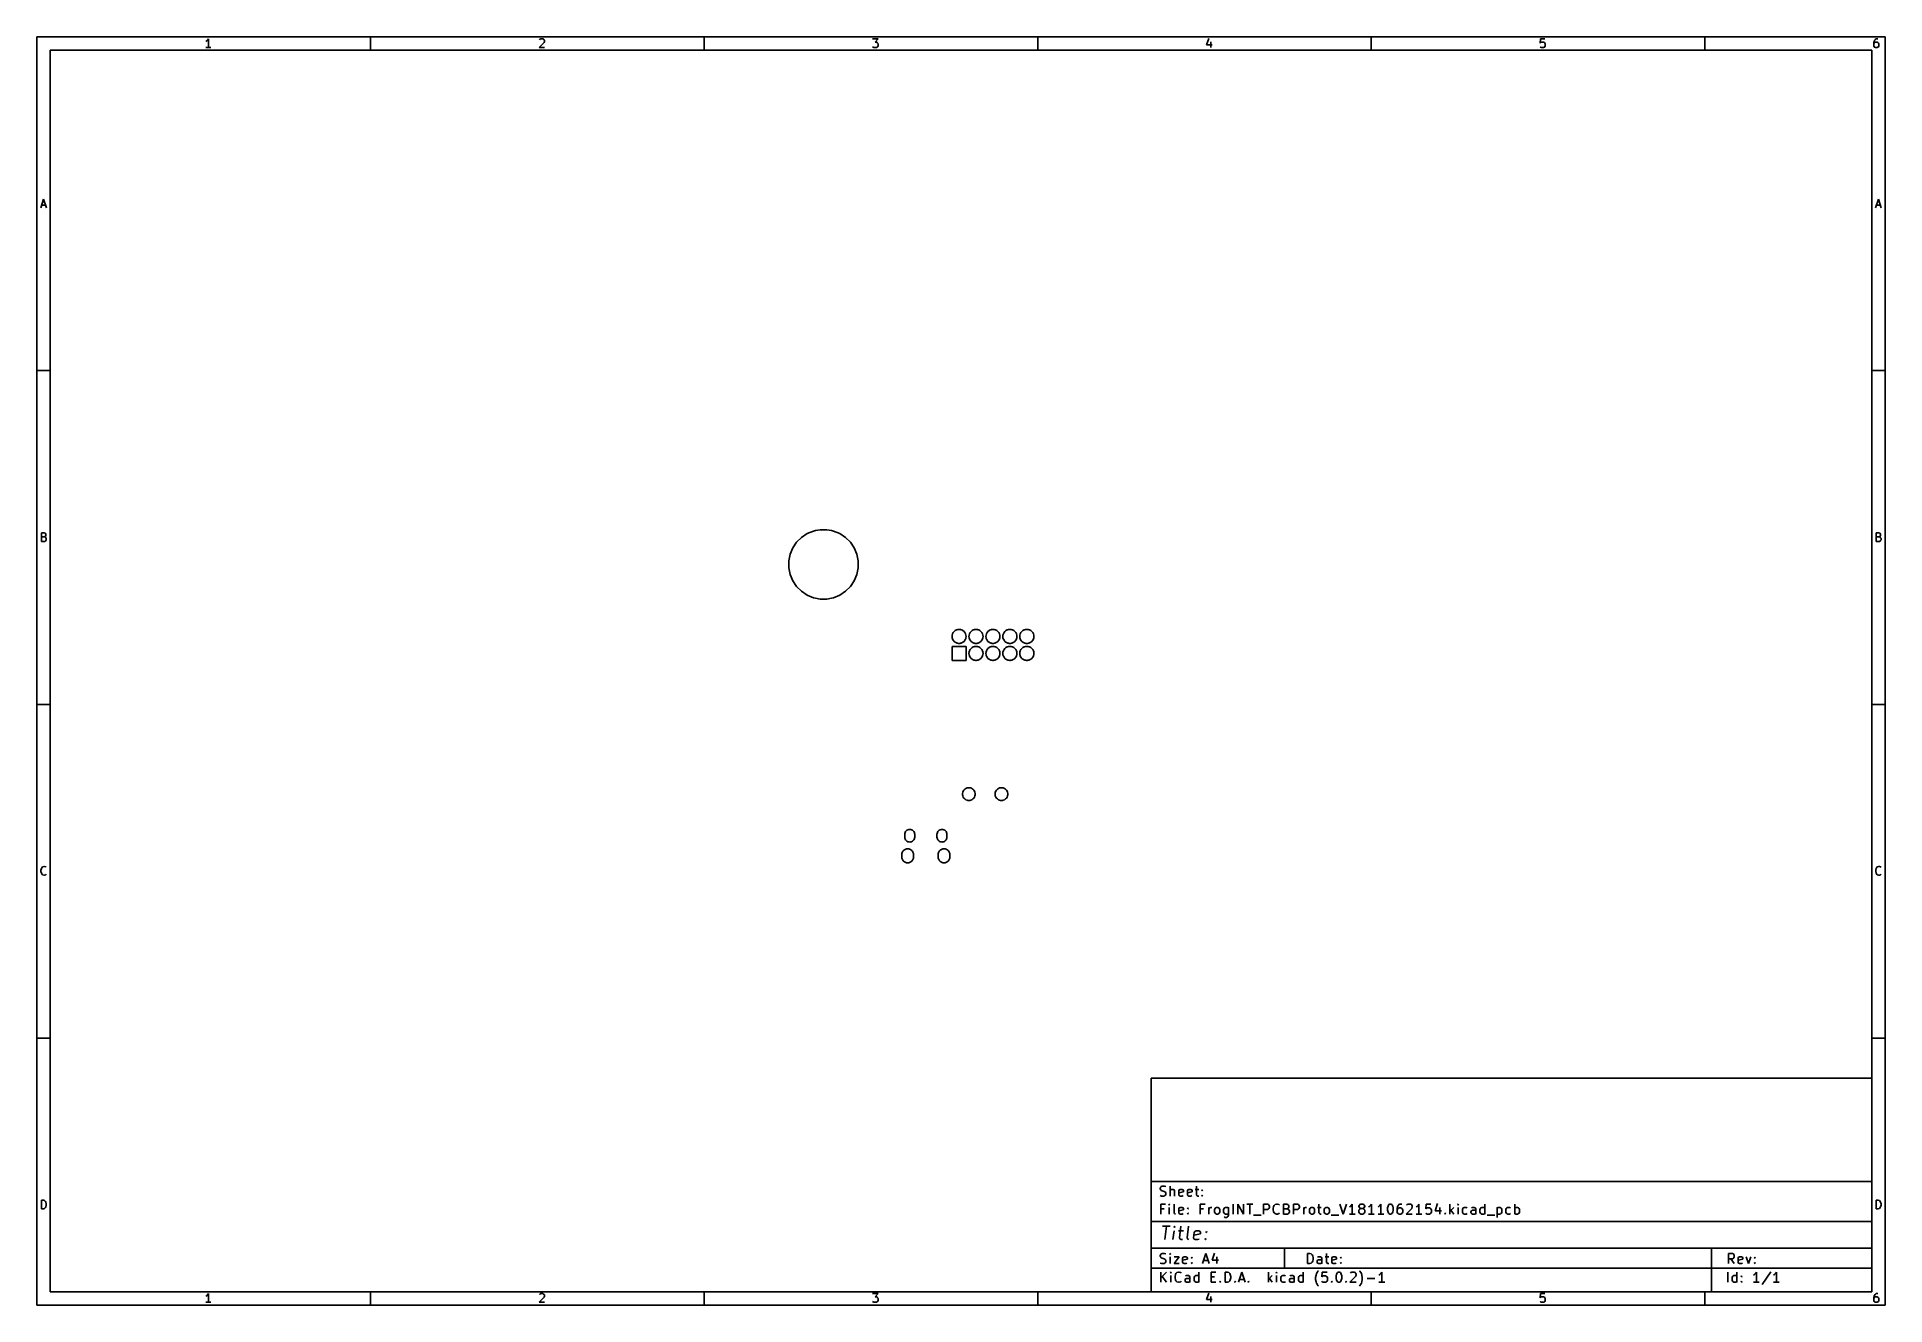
# Model space of a CAD drawing. Extents: x 10 to 287, y -200 to -10.
import ezdxf

# ---------------------------------------------------------------- set-up
doc = ezdxf.new("R2010")
doc.units = 0
doc.header["$MEASUREMENT"] = 0
doc.layers.add('BLACK', color=7, linetype='CONTINUOUS')

msp = doc.modelspace()

# ---------------------------------------------------------------- linework, layer by layer
at = {"layer": 'BLACK', "linetype": 'CONTINUOUS'}
for p, q in [((10, -10), (10, -200.007)), ((287.002, -10), (10, -10)), ((35.4464, -10.5976), (35.3226, -10.6595)), ((35.5702, -10.4738), (35.4464, -10.5976)), ((35.694, -10.2881), (35.5702, -10.4738)), ((35.694, -11.5881), (35.694, -10.2881)), ((60, -12), (60, -10)), ((86.0036, -10.8452), (85.2607, -11.5881)), ((85.3226, -10.4119), (85.3845, -10.35)), ((85.3845, -10.35), (85.5083, -10.2881)), ((85.5083, -10.2881), (85.8179, -10.2881)), ((85.8179, -10.2881), (85.9417, -10.35)), ((85.9417, -10.35), (86.0036, -10.4119)), ((86.0036, -10.4119), (86.0655, -10.5357)), ((86.0655, -10.6595), (86.0036, -10.8452)), ((86.0655, -10.5357), (86.0655, -10.6595)), ((110, -12), (110, -10)), ((135.261, -10.2881), (136.065, -10.2881)), ((136.065, -10.2881), (135.632, -10.7833)), ((135.632, -10.7833), (135.818, -10.7833)), ((135.818, -10.7833), (135.942, -10.8452)), ((135.942, -10.8452), (136.004, -10.9071)), ((136.004, -10.9071), (136.065, -11.031)), ((136.065, -11.031), (136.065, -11.3405)), ((160, -12), (160, -10)), ((185.632, -10.2262), (185.323, -11.1548)), ((185.942, -10.7214), (185.942, -11.5881)), ((210, -12), (210, -10)), ((235.385, -10.2881), (235.323, -10.9071)), ((235.323, -10.9071), (235.385, -10.8452)), ((236.004, -10.2881), (235.385, -10.2881)), ((235.385, -10.8452), (235.508, -10.7833)), ((235.508, -10.7833), (235.818, -10.7833)), ((235.818, -10.7833), (235.942, -10.8452)), ((235.942, -10.8452), (236.004, -10.9071)), ((236.004, -10.9071), (236.065, -11.031)), ((236.065, -11.031), (236.065, -11.3405)), ((260, -12), (260, -10)), ((285.385, -10.5976), (285.323, -10.8452)), ((285.323, -10.8452), (285.323, -11.3405)), ((285.385, -10.9071), (285.323, -11.031)), ((285.508, -10.4119), (285.385, -10.5976)), ((285.446, -10.8452), (285.385, -10.9071)), ((285.57, -10.7833), (285.446, -10.8452)), ((285.57, -10.35), (285.508, -10.4119)), ((285.694, -10.2881), (285.57, -10.35)), ((285.818, -10.7833), (285.57, -10.7833)), ((285.942, -10.2881), (285.694, -10.2881)), ((285.942, -10.8452), (285.818, -10.7833)), ((286.004, -10.9071), (285.942, -10.8452)), ((286.065, -11.031), (286.004, -10.9071)), ((286.065, -11.3405), (286.065, -11.031)), ((287.002, -200.007), (287.002, -10)), ((12, -12), (12, -198.007)), ((285.002, -12), (12, -12)), ((36.0655, -11.5881), (35.3226, -11.5881)), ((85.2607, -11.5881), (86.0655, -11.5881)), ((135.323, -11.5262), (135.261, -11.4643)), ((135.446, -11.5881), (135.323, -11.5262)), ((135.818, -11.5881), (135.446, -11.5881)), ((135.942, -11.5262), (135.818, -11.5881)), ((136.004, -11.4643), (135.942, -11.5262)), ((136.065, -11.3405), (136.004, -11.4643)), ((185.323, -11.1548), (186.127, -11.1548)), ((235.385, -11.5262), (235.323, -11.4643)), ((235.508, -11.5881), (235.385, -11.5262)), ((235.818, -11.5881), (235.508, -11.5881)), ((235.942, -11.5262), (235.818, -11.5881)), ((236.004, -11.4643), (235.942, -11.5262)), ((236.065, -11.3405), (236.004, -11.4643)), ((285.002, -198.007), (285.002, -12)), ((285.323, -11.3405), (285.385, -11.4643)), ((285.385, -11.4643), (285.446, -11.5262)), ((285.446, -11.5262), (285.57, -11.5881)), ((285.57, -11.5881), (285.818, -11.5881)), ((285.818, -11.5881), (285.942, -11.5262)), ((285.942, -11.5262), (286.004, -11.4643)), ((286.004, -11.4643), (286.065, -11.3405)), ((10.5667, -35.5881), (11, -34.2881)), ((10.6905, -35.2167), (11.3095, -35.2167)), ((11, -34.2881), (11.4333, -35.5881)), ((285.569, -35.5881), (286.002, -34.2881)), ((285.693, -35.2167), (286.312, -35.2167)), ((286.002, -34.2881), (286.436, -35.5881)), ((10, -60), (12, -60)), ((287.002, -60), (285.002, -60)), ((10.6595, -85.5881), (10.6595, -84.2881)), ((10.6595, -84.2881), (11.0929, -84.2881)), ((11.0929, -84.9071), (10.6595, -84.9071)), ((11.1548, -85.5881), (10.6595, -85.5881)), ((11.0929, -84.2881), (11.2167, -84.35)), ((11.2167, -84.8452), (11.0929, -84.9071)), ((11.0929, -84.9071), (11.2786, -84.969)), ((11.2786, -85.5262), (11.1548, -85.5881)), ((11.2167, -84.35), (11.2786, -84.4119)), ((11.2786, -84.7833), (11.2167, -84.8452)), ((11.2786, -84.4119), (11.3405, -84.5357)), ((11.3405, -84.6595), (11.2786, -84.7833)), ((11.2786, -84.969), (11.3405, -85.031)), ((11.3405, -85.4643), (11.2786, -85.5262)), ((11.3405, -84.5357), (11.3405, -84.6595)), ((11.3405, -85.031), (11.4024, -85.1548)), ((11.4024, -85.3405), (11.3405, -85.4643)), ((11.4024, -85.1548), (11.4024, -85.3405)), ((123.281, -86.5639), (123.85, -85.7122)), ((123.85, -85.7122), (124.574, -84.9879)), ((124.574, -84.9879), (125.426, -84.4188)), ((125.426, -84.4188), (126.372, -84.0268)), ((126.372, -84.0268), (126.707, -83.9602)), ((126.707, -83.9602), (127.377, -83.827)), ((127.377, -83.827), (128.401, -83.827)), ((128.401, -83.827), (129.071, -83.9602)), ((129.071, -83.9602), (129.406, -84.0268)), ((129.406, -84.0268), (130.352, -84.4188)), ((130.352, -84.4188), (131.204, -84.9879)), ((131.204, -84.9879), (131.928, -85.7122)), ((131.928, -85.7122), (132.497, -86.5639)), ((285.662, -85.5881), (285.662, -84.2881)), ((285.662, -84.2881), (286.095, -84.2881)), ((286.095, -84.9071), (285.662, -84.9071)), ((286.157, -85.5881), (285.662, -85.5881)), ((286.095, -84.2881), (286.219, -84.35)), ((286.219, -84.8452), (286.095, -84.9071)), ((286.095, -84.9071), (286.281, -84.969)), ((286.281, -85.5262), (286.157, -85.5881)), ((286.219, -84.35), (286.281, -84.4119)), ((286.281, -84.7833), (286.219, -84.8452)), ((286.281, -84.4119), (286.343, -84.5357)), ((286.343, -84.6595), (286.281, -84.7833)), ((286.281, -84.969), (286.343, -85.031)), ((286.343, -85.4643), (286.281, -85.5262)), ((286.343, -84.5357), (286.343, -84.6595)), ((286.343, -85.031), (286.405, -85.1548)), ((286.405, -85.3405), (286.343, -85.4643)), ((286.405, -85.1548), (286.405, -85.3405)), ((122.689, -88.5148), (122.889, -87.5102)), ((122.689, -89.5392), (122.689, -88.5148)), ((122.889, -87.5102), (123.281, -86.5639)), ((132.497, -86.5639), (132.889, -87.5102)), ((132.889, -87.5102), (133.089, -88.5148)), ((133.089, -88.5148), (133.089, -89.5392)), ((122.889, -90.5438), (122.689, -89.5392)), ((123.281, -91.4901), (122.889, -90.5438)), ((132.889, -90.5438), (132.497, -91.4901)), ((133.089, -89.5392), (132.889, -90.5438)), ((123.85, -92.3418), (123.281, -91.4901)), ((124.574, -93.0661), (123.85, -92.3418)), ((125.426, -93.6352), (124.574, -93.0661)), ((126.372, -94.0272), (125.426, -93.6352)), ((126.707, -94.0938), (126.372, -94.0272)), ((127.377, -94.227), (126.707, -94.0938)), ((129.071, -94.0938), (128.401, -94.227)), ((129.406, -94.0272), (129.071, -94.0938)), ((130.352, -93.6352), (129.406, -94.0272)), ((131.204, -93.0661), (130.352, -93.6352)), ((131.928, -92.3418), (131.204, -93.0661)), ((132.497, -91.4901), (131.928, -92.3418)), ((128.401, -94.227), (127.377, -94.227)), ((147.154, -99.822), (147.174, -99.6162)), ((147.174, -99.6162), (147.234, -99.4182)), ((147.234, -99.4182), (147.332, -99.2358)), ((147.234, -99.4182), (147.234, -99.4182)), ((147.332, -99.2358), (147.463, -99.0759)), ((147.463, -99.0759), (147.623, -98.9447)), ((147.623, -98.9447), (147.805, -98.8472)), ((147.805, -98.8472), (147.871, -98.8272)), ((147.871, -98.8272), (148.003, -98.7872)), ((148.003, -98.7872), (148.08, -98.7796)), ((148.08, -98.7796), (148.157, -98.772)), ((148.157, -98.772), (148.261, -98.772)), ((148.261, -98.772), (148.338, -98.7796)), ((148.338, -98.7796), (148.415, -98.7872)), ((148.415, -98.7872), (148.547, -98.8272)), ((148.547, -98.8272), (148.613, -98.8472)), ((148.613, -98.8472), (148.795, -98.9447)), ((148.795, -98.9447), (148.955, -99.0759)), ((148.955, -99.0759), (149.086, -99.2358)), ((149.086, -99.2358), (149.184, -99.4182)), ((149.184, -99.4182), (149.184, -99.4182)), ((149.184, -99.4182), (149.244, -99.6162)), ((149.244, -99.6162), (149.264, -99.822)), ((149.694, -99.822), (149.714, -99.6162)), ((149.714, -99.6162), (149.774, -99.4182)), ((149.774, -99.4182), (149.872, -99.2358)), ((149.774, -99.4182), (149.774, -99.4182)), ((149.872, -99.2358), (150.003, -99.0759)), ((150.003, -99.0759), (150.163, -98.9447)), ((150.163, -98.9447), (150.345, -98.8472)), ((150.345, -98.8472), (150.411, -98.8272)), ((150.411, -98.8272), (150.543, -98.7872)), ((150.543, -98.7872), (150.62, -98.7796)), ((150.62, -98.7796), (150.697, -98.772)), ((150.697, -98.772), (150.801, -98.772)), ((150.801, -98.772), (150.878, -98.7796)), ((150.878, -98.7796), (150.955, -98.7872)), ((150.955, -98.7872), (151.087, -98.8272)), ((151.087, -98.8272), (151.153, -98.8472)), ((151.153, -98.8472), (151.335, -98.9447)), ((151.335, -98.9447), (151.495, -99.0759)), ((151.495, -99.0759), (151.626, -99.2358)), ((151.626, -99.2358), (151.724, -99.4182)), ((151.724, -99.4182), (151.724, -99.4182)), ((151.724, -99.4182), (151.784, -99.6162)), ((151.784, -99.6162), (151.804, -99.822)), ((152.234, -99.822), (152.254, -99.6162)), ((152.254, -99.6162), (152.314, -99.4182)), ((152.314, -99.4182), (152.412, -99.2358)), ((152.314, -99.4182), (152.314, -99.4182)), ((152.412, -99.2358), (152.543, -99.0759)), ((152.543, -99.0759), (152.703, -98.9447)), ((152.703, -98.9447), (152.885, -98.8472)), ((152.885, -98.8472), (152.951, -98.8272)), ((152.951, -98.8272), (153.083, -98.7872)), ((153.083, -98.7872), (153.16, -98.7796)), ((153.16, -98.7796), (153.237, -98.772)), ((153.237, -98.772), (153.341, -98.772)), ((153.341, -98.772), (153.418, -98.7796)), ((153.418, -98.7796), (153.495, -98.7872)), ((153.495, -98.7872), (153.627, -98.8272)), ((153.627, -98.8272), (153.693, -98.8472)), ((153.693, -98.8472), (153.875, -98.9447)), ((153.875, -98.9447), (154.035, -99.0759)), ((154.035, -99.0759), (154.166, -99.2358)), ((154.166, -99.2358), (154.264, -99.4182)), ((154.264, -99.4182), (154.264, -99.4182)), ((154.264, -99.4182), (154.324, -99.6162)), ((154.324, -99.6162), (154.344, -99.822)), ((154.774, -99.822), (154.794, -99.6162)), ((154.794, -99.6162), (154.854, -99.4182)), ((154.854, -99.4182), (154.952, -99.2358)), ((154.854, -99.4182), (154.854, -99.4182)), ((154.952, -99.2358), (155.083, -99.0759)), ((155.083, -99.0759), (155.243, -98.9447)), ((155.243, -98.9447), (155.425, -98.8472)), ((155.425, -98.8472), (155.491, -98.8272)), ((155.491, -98.8272), (155.623, -98.7872)), ((155.623, -98.7872), (155.7, -98.7796)), ((155.7, -98.7796), (155.777, -98.772)), ((155.777, -98.772), (155.881, -98.772)), ((155.881, -98.772), (155.958, -98.7796)), ((155.958, -98.7796), (156.035, -98.7872)), ((156.035, -98.7872), (156.167, -98.8272)), ((156.167, -98.8272), (156.233, -98.8472)), ((156.233, -98.8472), (156.415, -98.9447)), ((156.415, -98.9447), (156.575, -99.0759)), ((156.575, -99.0759), (156.706, -99.2358)), ((156.706, -99.2358), (156.804, -99.4182)), ((156.804, -99.4182), (156.804, -99.4182)), ((156.804, -99.4182), (156.864, -99.6162)), ((156.864, -99.6162), (156.884, -99.822)), ((157.314, -99.822), (157.334, -99.6162)), ((157.334, -99.6162), (157.394, -99.4182)), ((157.394, -99.4182), (157.492, -99.2358)), ((157.394, -99.4182), (157.394, -99.4182)), ((157.492, -99.2358), (157.623, -99.0759)), ((157.623, -99.0759), (157.783, -98.9447)), ((157.783, -98.9447), (157.965, -98.8472)), ((157.965, -98.8472), (158.031, -98.8272)), ((158.031, -98.8272), (158.163, -98.7872)), ((158.163, -98.7872), (158.24, -98.7796)), ((158.24, -98.7796), (158.317, -98.772)), ((158.317, -98.772), (158.421, -98.772)), ((158.421, -98.772), (158.498, -98.7796)), ((158.498, -98.7796), (158.575, -98.7872)), ((158.575, -98.7872), (158.707, -98.8272)), ((158.707, -98.8272), (158.773, -98.8472)), ((158.773, -98.8472), (158.955, -98.9447)), ((158.955, -98.9447), (159.115, -99.0759)), ((159.115, -99.0759), (159.246, -99.2358)), ((159.246, -99.2358), (159.344, -99.4182)), ((159.344, -99.4182), (159.344, -99.4182)), ((159.344, -99.4182), (159.404, -99.6162)), ((159.404, -99.6162), (159.424, -99.822)), ((147.174, -100.028), (147.154, -99.822)), ((147.159, -103.412), (147.159, -101.312)), ((147.159, -101.312), (149.259, -101.312)), ((147.214, -100.16), (147.174, -100.028)), ((147.234, -100.226), (147.214, -100.16)), ((147.332, -100.408), (147.234, -100.226)), ((147.463, -100.568), (147.332, -100.408)), ((147.623, -100.699), (147.463, -100.568)), ((147.805, -100.797), (147.623, -100.699)), ((147.871, -100.817), (147.805, -100.797)), ((148.003, -100.857), (147.871, -100.817)), ((148.08, -100.864), (148.003, -100.857)), ((148.157, -100.872), (148.08, -100.864)), ((148.261, -100.872), (148.157, -100.872)), ((148.338, -100.864), (148.261, -100.872)), ((148.415, -100.857), (148.338, -100.864)), ((148.547, -100.817), (148.415, -100.857)), ((148.613, -100.797), (148.547, -100.817)), ((148.795, -100.699), (148.613, -100.797)), ((148.955, -100.568), (148.795, -100.699)), ((149.086, -100.408), (148.955, -100.568)), ((149.184, -100.226), (149.086, -100.408)), ((149.204, -100.16), (149.184, -100.226)), ((149.244, -100.028), (149.204, -100.16)), ((149.264, -99.822), (149.244, -100.028)), ((149.259, -101.312), (149.259, -103.412)), ((149.714, -100.028), (149.694, -99.822)), ((149.694, -102.362), (149.714, -102.156)), ((149.714, -102.568), (149.694, -102.362)), ((149.754, -100.16), (149.714, -100.028)), ((149.714, -102.156), (149.774, -101.958)), ((149.774, -100.226), (149.754, -100.16)), ((149.872, -100.408), (149.774, -100.226)), ((149.774, -101.958), (149.872, -101.776)), ((149.774, -101.958), (149.774, -101.958)), ((150.003, -100.568), (149.872, -100.408)), ((149.872, -101.776), (150.003, -101.616)), ((150.163, -100.699), (150.003, -100.568)), ((150.003, -101.616), (150.163, -101.485)), ((150.345, -100.797), (150.163, -100.699)), ((150.163, -101.485), (150.345, -101.387)), ((150.411, -100.817), (150.345, -100.797)), ((150.345, -101.387), (150.411, -101.367)), ((150.543, -100.857), (150.411, -100.817)), ((150.411, -101.367), (150.543, -101.327)), ((150.62, -100.864), (150.543, -100.857)), ((150.543, -101.327), (150.62, -101.32)), ((150.697, -100.872), (150.62, -100.864)), ((150.62, -101.32), (150.697, -101.312)), ((150.801, -100.872), (150.697, -100.872)), ((150.697, -101.312), (150.801, -101.312)), ((150.878, -100.864), (150.801, -100.872)), ((150.801, -101.312), (150.878, -101.32)), ((150.955, -100.857), (150.878, -100.864)), ((150.878, -101.32), (150.955, -101.327)), ((151.087, -100.817), (150.955, -100.857)), ((150.955, -101.327), (151.087, -101.367)), ((151.153, -100.797), (151.087, -100.817)), ((151.087, -101.367), (151.153, -101.387)), ((151.335, -100.699), (151.153, -100.797)), ((151.153, -101.387), (151.335, -101.485)), ((151.495, -100.568), (151.335, -100.699)), ((151.335, -101.485), (151.495, -101.616)), ((151.626, -100.408), (151.495, -100.568)), ((151.495, -101.616), (151.626, -101.776)), ((151.724, -100.226), (151.626, -100.408)), ((151.626, -101.776), (151.724, -101.958)), ((151.744, -100.16), (151.724, -100.226)), ((151.724, -101.958), (151.724, -101.958)), ((151.724, -101.958), (151.784, -102.156)), ((151.784, -100.028), (151.744, -100.16)), ((151.804, -99.822), (151.784, -100.028)), ((151.784, -102.156), (151.804, -102.362)), ((151.804, -102.362), (151.784, -102.568)), ((152.254, -100.028), (152.234, -99.822)), ((152.234, -102.362), (152.254, -102.156)), ((152.254, -102.568), (152.234, -102.362)), ((152.294, -100.16), (152.254, -100.028)), ((152.254, -102.156), (152.314, -101.958)), ((152.314, -100.226), (152.294, -100.16)), ((152.412, -100.408), (152.314, -100.226)), ((152.314, -101.958), (152.412, -101.776)), ((152.314, -101.958), (152.314, -101.958)), ((152.543, -100.568), (152.412, -100.408)), ((152.412, -101.776), (152.543, -101.616)), ((152.703, -100.699), (152.543, -100.568)), ((152.543, -101.616), (152.703, -101.485)), ((152.885, -100.797), (152.703, -100.699)), ((152.703, -101.485), (152.885, -101.387)), ((152.951, -100.817), (152.885, -100.797)), ((152.885, -101.387), (152.951, -101.367)), ((153.083, -100.857), (152.951, -100.817)), ((152.951, -101.367), (153.083, -101.327)), ((153.16, -100.864), (153.083, -100.857)), ((153.083, -101.327), (153.16, -101.32)), ((153.237, -100.872), (153.16, -100.864)), ((153.16, -101.32), (153.237, -101.312)), ((153.341, -100.872), (153.237, -100.872)), ((153.237, -101.312), (153.341, -101.312)), ((153.418, -100.864), (153.341, -100.872)), ((153.341, -101.312), (153.418, -101.32)), ((153.495, -100.857), (153.418, -100.864)), ((153.418, -101.32), (153.495, -101.327)), ((153.627, -100.817), (153.495, -100.857)), ((153.495, -101.327), (153.627, -101.367)), ((153.693, -100.797), (153.627, -100.817)), ((153.627, -101.367), (153.693, -101.387)), ((153.875, -100.699), (153.693, -100.797)), ((153.693, -101.387), (153.875, -101.485)), ((154.035, -100.568), (153.875, -100.699)), ((153.875, -101.485), (154.035, -101.616)), ((154.166, -100.408), (154.035, -100.568)), ((154.035, -101.616), (154.166, -101.776)), ((154.264, -100.226), (154.166, -100.408)), ((154.166, -101.776), (154.264, -101.958)), ((154.284, -100.16), (154.264, -100.226)), ((154.264, -101.958), (154.264, -101.958)), ((154.264, -101.958), (154.324, -102.156)), ((154.324, -100.028), (154.284, -100.16)), ((154.344, -99.822), (154.324, -100.028)), ((154.324, -102.156), (154.344, -102.362)), ((154.344, -102.362), (154.324, -102.568)), ((154.794, -100.028), (154.774, -99.822)), ((154.774, -102.362), (154.794, -102.156)), ((154.794, -102.568), (154.774, -102.362)), ((154.834, -100.16), (154.794, -100.028)), ((154.794, -102.156), (154.854, -101.958)), ((154.854, -100.226), (154.834, -100.16)), ((154.952, -100.408), (154.854, -100.226)), ((154.854, -101.958), (154.952, -101.776)), ((154.854, -101.958), (154.854, -101.958)), ((155.083, -100.568), (154.952, -100.408)), ((154.952, -101.776), (155.083, -101.616)), ((155.243, -100.699), (155.083, -100.568)), ((155.083, -101.616), (155.243, -101.485)), ((155.425, -100.797), (155.243, -100.699)), ((155.243, -101.485), (155.425, -101.387)), ((155.491, -100.817), (155.425, -100.797)), ((155.425, -101.387), (155.491, -101.367)), ((155.623, -100.857), (155.491, -100.817)), ((155.491, -101.367), (155.623, -101.327)), ((155.7, -100.864), (155.623, -100.857)), ((155.623, -101.327), (155.7, -101.32)), ((155.777, -100.872), (155.7, -100.864)), ((155.7, -101.32), (155.777, -101.312)), ((155.881, -100.872), (155.777, -100.872)), ((155.777, -101.312), (155.881, -101.312)), ((155.958, -100.864), (155.881, -100.872)), ((155.881, -101.312), (155.958, -101.32)), ((156.035, -100.857), (155.958, -100.864)), ((155.958, -101.32), (156.035, -101.327)), ((156.167, -100.817), (156.035, -100.857)), ((156.035, -101.327), (156.167, -101.367)), ((156.233, -100.797), (156.167, -100.817)), ((156.167, -101.367), (156.233, -101.387)), ((156.415, -100.699), (156.233, -100.797)), ((156.233, -101.387), (156.415, -101.485)), ((156.575, -100.568), (156.415, -100.699)), ((156.415, -101.485), (156.575, -101.616)), ((156.706, -100.408), (156.575, -100.568)), ((156.575, -101.616), (156.706, -101.776)), ((156.804, -100.226), (156.706, -100.408)), ((156.706, -101.776), (156.804, -101.958)), ((156.824, -100.16), (156.804, -100.226)), ((156.804, -101.958), (156.804, -101.958)), ((156.804, -101.958), (156.864, -102.156)), ((156.864, -100.028), (156.824, -100.16)), ((156.884, -99.822), (156.864, -100.028)), ((156.864, -102.156), (156.884, -102.362)), ((156.884, -102.362), (156.864, -102.568)), ((157.334, -100.028), (157.314, -99.822)), ((157.314, -102.362), (157.334, -102.156)), ((157.334, -102.568), (157.314, -102.362)), ((157.374, -100.16), (157.334, -100.028)), ((157.334, -102.156), (157.394, -101.958)), ((157.394, -100.226), (157.374, -100.16)), ((157.492, -100.408), (157.394, -100.226)), ((157.394, -101.958), (157.492, -101.776)), ((157.394, -101.958), (157.394, -101.958)), ((157.623, -100.568), (157.492, -100.408)), ((157.492, -101.776), (157.623, -101.616)), ((157.783, -100.699), (157.623, -100.568)), ((157.623, -101.616), (157.783, -101.485)), ((157.965, -100.797), (157.783, -100.699)), ((157.783, -101.485), (157.965, -101.387)), ((158.031, -100.817), (157.965, -100.797)), ((157.965, -101.387), (158.031, -101.367)), ((158.163, -100.857), (158.031, -100.817)), ((158.031, -101.367), (158.163, -101.327)), ((158.24, -100.864), (158.163, -100.857)), ((158.163, -101.327), (158.24, -101.32)), ((158.317, -100.872), (158.24, -100.864)), ((158.24, -101.32), (158.317, -101.312)), ((158.421, -100.872), (158.317, -100.872)), ((158.317, -101.312), (158.421, -101.312)), ((158.498, -100.864), (158.421, -100.872)), ((158.421, -101.312), (158.498, -101.32)), ((158.575, -100.857), (158.498, -100.864)), ((158.498, -101.32), (158.575, -101.327)), ((158.707, -100.817), (158.575, -100.857)), ((158.575, -101.327), (158.707, -101.367)), ((158.773, -100.797), (158.707, -100.817)), ((158.707, -101.367), (158.773, -101.387)), ((158.955, -100.699), (158.773, -100.797)), ((158.773, -101.387), (158.955, -101.485)), ((159.115, -100.568), (158.955, -100.699)), ((158.955, -101.485), (159.115, -101.616)), ((159.246, -100.408), (159.115, -100.568)), ((159.115, -101.616), (159.246, -101.776)), ((159.344, -100.226), (159.246, -100.408)), ((159.246, -101.776), (159.344, -101.958)), ((159.364, -100.16), (159.344, -100.226)), ((159.344, -101.958), (159.344, -101.958)), ((159.344, -101.958), (159.404, -102.156)), ((159.404, -100.028), (159.364, -100.16)), ((159.424, -99.822), (159.404, -100.028)), ((159.404, -102.156), (159.424, -102.362)), ((159.424, -102.362), (159.404, -102.568)), ((149.259, -103.412), (147.159, -103.412)), ((149.754, -102.7), (149.714, -102.568)), ((149.774, -102.766), (149.754, -102.7)), ((149.872, -102.948), (149.774, -102.766)), ((150.003, -103.108), (149.872, -102.948)), ((150.163, -103.239), (150.003, -103.108)), ((150.345, -103.337), (150.163, -103.239)), ((150.411, -103.357), (150.345, -103.337)), ((150.543, -103.397), (150.411, -103.357)), ((150.62, -103.404), (150.543, -103.397)), ((150.697, -103.412), (150.62, -103.404)), ((150.801, -103.412), (150.697, -103.412)), ((150.878, -103.404), (150.801, -103.412)), ((150.955, -103.397), (150.878, -103.404)), ((151.087, -103.357), (150.955, -103.397)), ((151.153, -103.337), (151.087, -103.357)), ((151.335, -103.239), (151.153, -103.337)), ((151.495, -103.108), (151.335, -103.239)), ((151.626, -102.948), (151.495, -103.108)), ((151.724, -102.766), (151.626, -102.948)), ((151.744, -102.7), (151.724, -102.766)), ((151.784, -102.568), (151.744, -102.7)), ((152.294, -102.7), (152.254, -102.568)), ((152.314, -102.766), (152.294, -102.7)), ((152.412, -102.948), (152.314, -102.766)), ((152.543, -103.108), (152.412, -102.948)), ((152.703, -103.239), (152.543, -103.108)), ((152.885, -103.337), (152.703, -103.239)), ((152.951, -103.357), (152.885, -103.337)), ((153.083, -103.397), (152.951, -103.357)), ((153.16, -103.404), (153.083, -103.397)), ((153.237, -103.412), (153.16, -103.404)), ((153.341, -103.412), (153.237, -103.412)), ((153.418, -103.404), (153.341, -103.412)), ((153.495, -103.397), (153.418, -103.404)), ((153.627, -103.357), (153.495, -103.397)), ((153.693, -103.337), (153.627, -103.357)), ((153.875, -103.239), (153.693, -103.337)), ((154.035, -103.108), (153.875, -103.239)), ((154.166, -102.948), (154.035, -103.108)), ((154.264, -102.766), (154.166, -102.948)), ((154.284, -102.7), (154.264, -102.766)), ((154.324, -102.568), (154.284, -102.7)), ((154.834, -102.7), (154.794, -102.568)), ((154.854, -102.766), (154.834, -102.7)), ((154.952, -102.948), (154.854, -102.766)), ((155.083, -103.108), (154.952, -102.948)), ((155.243, -103.239), (155.083, -103.108)), ((155.425, -103.337), (155.243, -103.239)), ((155.491, -103.357), (155.425, -103.337)), ((155.623, -103.397), (155.491, -103.357)), ((155.7, -103.404), (155.623, -103.397)), ((155.777, -103.412), (155.7, -103.404)), ((155.881, -103.412), (155.777, -103.412)), ((155.958, -103.404), (155.881, -103.412)), ((156.035, -103.397), (155.958, -103.404)), ((156.167, -103.357), (156.035, -103.397)), ((156.233, -103.337), (156.167, -103.357)), ((156.415, -103.239), (156.233, -103.337)), ((156.575, -103.108), (156.415, -103.239)), ((156.706, -102.948), (156.575, -103.108)), ((156.804, -102.766), (156.706, -102.948)), ((156.824, -102.7), (156.804, -102.766)), ((156.864, -102.568), (156.824, -102.7)), ((157.374, -102.7), (157.334, -102.568)), ((157.394, -102.766), (157.374, -102.7)), ((157.492, -102.948), (157.394, -102.766)), ((157.623, -103.108), (157.492, -102.948)), ((157.783, -103.239), (157.623, -103.108)), ((157.965, -103.337), (157.783, -103.239)), ((158.031, -103.357), (157.965, -103.337)), ((158.163, -103.397), (158.031, -103.357)), ((158.24, -103.404), (158.163, -103.397)), ((158.317, -103.412), (158.24, -103.404)), ((158.421, -103.412), (158.317, -103.412)), ((158.498, -103.404), (158.421, -103.412)), ((158.575, -103.397), (158.498, -103.404)), ((158.707, -103.357), (158.575, -103.397)), ((158.773, -103.337), (158.707, -103.357)), ((158.955, -103.239), (158.773, -103.337)), ((159.115, -103.108), (158.955, -103.239)), ((159.246, -102.948), (159.115, -103.108)), ((159.344, -102.766), (159.246, -102.948)), ((159.364, -102.7), (159.344, -102.766)), ((159.404, -102.568), (159.364, -102.7)), ((10, -110), (12, -110)), ((287.002, -110), (285.002, -110)), ((148.729, -123.35), (148.766, -123.167)), ((148.729, -123.538), (148.729, -123.35)), ((148.766, -123.721), (148.729, -123.538)), ((148.766, -123.167), (148.837, -122.994)), ((148.837, -123.894), (148.766, -123.721)), ((148.837, -122.994), (148.941, -122.838)), ((148.941, -124.05), (148.837, -123.894)), ((148.941, -122.838), (149.073, -122.706)), ((149.073, -124.182), (148.941, -124.05)), ((149.073, -122.706), (149.229, -122.602)), ((149.229, -124.286), (149.073, -124.182)), ((149.229, -122.602), (149.402, -122.531)), ((149.402, -124.357), (149.229, -124.286)), ((149.402, -122.531), (149.54, -122.503)), ((149.54, -124.385), (149.402, -124.357)), ((149.54, -122.503), (149.585, -122.494)), ((149.585, -124.394), (149.54, -124.385)), ((149.585, -122.494), (149.773, -122.494)), ((149.773, -124.394), (149.585, -124.394)), ((149.773, -122.494), (149.818, -122.503)), ((149.818, -124.385), (149.773, -124.394)), ((149.818, -122.503), (149.956, -122.531)), ((149.956, -124.357), (149.818, -124.385)), ((149.956, -122.531), (150.129, -122.602)), ((150.129, -124.286), (149.956, -124.357)), ((150.129, -122.602), (150.285, -122.706)), ((150.285, -124.182), (150.129, -124.286)), ((150.285, -122.706), (150.417, -122.838)), ((150.417, -124.05), (150.285, -124.182)), ((150.417, -122.838), (150.521, -122.994)), ((150.521, -123.894), (150.417, -124.05)), ((150.521, -122.994), (150.592, -123.167)), ((150.592, -123.721), (150.521, -123.894)), ((150.592, -123.167), (150.629, -123.35)), ((150.629, -123.538), (150.592, -123.721)), ((150.629, -123.35), (150.629, -123.538)), ((153.609, -123.35), (153.646, -123.167)), ((153.609, -123.538), (153.609, -123.35)), ((153.646, -123.721), (153.609, -123.538)), ((153.646, -123.167), (153.717, -122.994)), ((153.717, -123.894), (153.646, -123.721)), ((153.717, -122.994), (153.821, -122.838)), ((153.821, -124.05), (153.717, -123.894)), ((153.821, -122.838), (153.953, -122.706)), ((153.953, -124.182), (153.821, -124.05)), ((153.953, -122.706), (154.109, -122.602)), ((154.109, -124.286), (153.953, -124.182)), ((154.109, -122.602), (154.282, -122.531)), ((154.282, -124.357), (154.109, -124.286)), ((154.282, -122.531), (154.42, -122.503)), ((154.42, -124.385), (154.282, -124.357)), ((154.42, -122.503), (154.465, -122.494)), ((154.465, -124.394), (154.42, -124.385)), ((154.465, -122.494), (154.653, -122.494)), ((154.653, -124.394), (154.465, -124.394)), ((154.653, -122.494), (154.698, -122.503)), ((154.698, -124.385), (154.653, -124.394)), ((154.698, -122.503), (154.836, -122.531)), ((154.836, -124.357), (154.698, -124.385)), ((154.836, -122.531), (155.009, -122.602)), ((155.009, -124.286), (154.836, -124.357)), ((155.009, -122.602), (155.165, -122.706)), ((155.165, -124.182), (155.009, -124.286)), ((155.165, -122.706), (155.297, -122.838)), ((155.297, -124.05), (155.165, -124.182)), ((155.297, -122.838), (155.401, -122.994)), ((155.401, -123.894), (155.297, -124.05)), ((155.401, -122.994), (155.472, -123.167)), ((155.472, -123.721), (155.401, -123.894)), ((155.472, -123.167), (155.509, -123.35)), ((155.509, -123.538), (155.472, -123.721)), ((155.509, -123.35), (155.509, -123.538)), ((140.061, -129.45), (140.072, -129.34)), ((140.061, -129.924), (140.061, -129.45)), ((140.072, -130.034), (140.061, -129.924)), ((140.072, -129.34), (140.115, -129.199)), ((140.115, -130.175), (140.072, -130.034)), ((140.115, -129.199), (140.184, -129.068)), ((140.184, -130.306), (140.115, -130.175)), ((140.184, -129.068), (140.278, -128.954)), ((140.278, -128.954), (140.392, -128.86)), ((140.392, -128.86), (140.523, -128.791)), ((140.523, -128.791), (140.664, -128.748)), ((140.664, -128.748), (140.811, -128.733)), ((140.811, -128.733), (140.958, -128.748)), ((140.958, -128.748), (141.099, -128.791)), ((141.099, -128.791), (141.23, -128.86)), ((141.23, -128.86), (141.344, -128.954)), ((141.344, -128.954), (141.438, -129.068)), ((141.438, -129.068), (141.507, -129.199)), ((141.507, -130.175), (141.438, -130.306)), ((141.507, -129.199), (141.55, -129.34)), ((141.55, -130.034), (141.507, -130.175)), ((141.55, -129.34), (141.561, -129.45)), ((141.561, -129.924), (141.55, -130.034)), ((141.561, -129.45), (141.561, -129.924)), ((144.901, -129.45), (144.912, -129.34)), ((144.901, -129.924), (144.901, -129.45)), ((144.912, -130.034), (144.901, -129.924)), ((144.912, -129.34), (144.955, -129.199)), ((144.955, -130.175), (144.912, -130.034)), ((144.955, -129.199), (145.024, -129.068)), ((145.024, -130.306), (144.955, -130.175)), ((145.024, -129.068), (145.118, -128.954)), ((145.118, -128.954), (145.232, -128.86)), ((145.232, -128.86), (145.363, -128.791)), ((145.363, -128.791), (145.504, -128.748)), ((145.504, -128.748), (145.651, -128.733)), ((145.651, -128.733), (145.798, -128.748)), ((145.798, -128.748), (145.939, -128.791)), ((145.939, -128.791), (146.07, -128.86)), ((146.07, -128.86), (146.184, -128.954)), ((146.184, -128.954), (146.278, -129.068)), ((146.278, -129.068), (146.347, -129.199)), ((146.347, -130.175), (146.278, -130.306)), ((146.347, -129.199), (146.39, -129.34)), ((146.39, -130.034), (146.347, -130.175)), ((146.39, -129.34), (146.401, -129.45)), ((146.401, -129.924), (146.39, -130.034)), ((146.401, -129.45), (146.401, -129.924)), ((139.626, -132.469), (139.639, -132.34)), ((139.626, -132.905), (139.626, -132.469)), ((139.639, -133.034), (139.626, -132.905)), ((139.639, -132.34), (139.689, -132.176)), ((139.689, -132.176), (139.77, -132.024)), ((139.689, -132.176), (139.689, -132.176)), ((139.77, -132.024), (139.879, -131.89)), ((139.77, -132.024), (139.77, -132.024)), ((139.77, -132.024), (139.77, -132.024)), ((139.879, -131.89), (140.013, -131.781)), ((140.013, -131.781), (140.114, -131.727)), ((140.114, -131.727), (140.165, -131.7)), ((140.165, -131.7), (140.22, -131.683)), ((140.278, -130.42), (140.184, -130.306)), ((140.22, -131.683), (140.329, -131.65)), ((140.392, -130.514), (140.278, -130.42)), ((140.329, -131.65), (140.501, -131.633)), ((140.523, -130.583), (140.392, -130.514)), ((140.501, -131.633), (140.673, -131.65)), ((140.664, -130.626), (140.523, -130.583)), ((140.811, -130.641), (140.664, -130.626)), ((140.673, -131.65), (140.795, -131.687)), ((140.795, -131.687), (140.837, -131.7)), ((140.958, -130.626), (140.811, -130.641)), ((140.837, -131.7), (140.989, -131.781)), ((141.099, -130.583), (140.958, -130.626)), ((140.989, -131.781), (140.989, -131.781)), ((140.989, -131.781), (140.989, -131.781)), ((140.989, -131.781), (141.123, -131.89)), ((141.23, -130.514), (141.099, -130.583)), ((141.123, -131.89), (141.232, -132.024)), ((141.344, -130.42), (141.23, -130.514)), ((141.232, -132.024), (141.286, -132.125)), ((141.286, -132.125), (141.313, -132.176)), ((141.313, -132.176), (141.33, -132.231)), ((141.33, -132.231), (141.363, -132.34)), ((141.438, -130.306), (141.344, -130.42)), ((141.363, -132.34), (141.376, -132.469)), ((141.376, -132.905), (141.363, -133.034)), ((141.376, -132.469), (141.376, -132.905)), ((145.118, -130.42), (145.024, -130.306)), ((145.086, -132.469), (145.099, -132.34)), ((145.086, -132.905), (145.086, -132.469)), ((145.099, -133.034), (145.086, -132.905)), ((145.099, -132.34), (145.149, -132.176)), ((145.232, -130.514), (145.118, -130.42)), ((145.149, -132.176), (145.23, -132.024)), ((145.149, -132.176), (145.149, -132.176)), ((145.23, -132.024), (145.339, -131.89)), ((145.23, -132.024), (145.23, -132.024)), ((145.23, -132.024), (145.23, -132.024)), ((145.363, -130.583), (145.232, -130.514)), ((145.339, -131.89), (145.473, -131.781)), ((145.504, -130.626), (145.363, -130.583)), ((145.473, -131.781), (145.574, -131.727)), ((145.651, -130.641), (145.504, -130.626)), ((145.574, -131.727), (145.625, -131.7)), ((145.625, -131.7), (145.68, -131.683)), ((145.798, -130.626), (145.651, -130.641)), ((145.68, -131.683), (145.789, -131.65)), ((145.789, -131.65), (145.961, -131.633)), ((145.939, -130.583), (145.798, -130.626)), ((146.07, -130.514), (145.939, -130.583)), ((145.961, -131.633), (146.133, -131.65)), ((146.184, -130.42), (146.07, -130.514)), ((146.133, -131.65), (146.255, -131.687)), ((146.278, -130.306), (146.184, -130.42)), ((146.255, -131.687), (146.297, -131.7)), ((146.297, -131.7), (146.449, -131.781)), ((146.449, -131.781), (146.449, -131.781)), ((146.449, -131.781), (146.449, -131.781)), ((146.449, -131.781), (146.583, -131.89)), ((146.583, -131.89), (146.692, -132.024)), ((146.692, -132.024), (146.746, -132.125)), ((146.746, -132.125), (146.773, -132.176)), ((146.773, -132.176), (146.79, -132.231)), ((146.79, -132.231), (146.823, -132.34)), ((146.823, -132.34), (146.836, -132.469)), ((146.836, -132.905), (146.823, -133.034)), ((146.836, -132.469), (146.836, -132.905)), ((10.5976, -134.845), (10.6595, -134.598)), ((10.5976, -135.031), (10.5976, -134.845)), ((10.6595, -135.279), (10.5976, -135.031)), ((10.6595, -134.598), (10.7214, -134.474)), ((10.7214, -135.402), (10.6595, -135.279)), ((10.7214, -134.474), (10.8452, -134.35)), ((10.8452, -135.526), (10.7214, -135.402)), ((10.8452, -134.35), (11.031, -134.288)), ((11.031, -135.588), (10.8452, -135.526)), ((11.031, -134.288), (11.1548, -134.288)), ((11.1548, -135.588), (11.031, -135.588)), ((11.1548, -134.288), (11.3405, -134.35)), ((11.3405, -135.526), (11.1548, -135.588)), ((11.3405, -134.35), (11.4024, -134.412)), ((11.4024, -135.464), (11.3405, -135.526)), ((139.672, -133.143), (139.639, -133.034)), ((139.689, -133.198), (139.672, -133.143)), ((139.71, -133.239), (139.689, -133.198)), ((139.77, -133.35), (139.71, -133.239)), ((139.845, -133.442), (139.77, -133.35)), ((139.879, -133.484), (139.845, -133.442)), ((140.013, -133.593), (139.879, -133.484)), ((139.879, -133.484), (139.879, -133.484)), ((139.879, -133.484), (139.879, -133.484)), ((140.114, -133.647), (140.013, -133.593)), ((140.165, -133.674), (140.114, -133.647)), ((140.22, -133.691), (140.165, -133.674)), ((140.329, -133.724), (140.22, -133.691)), ((140.501, -133.741), (140.329, -133.724)), ((140.673, -133.724), (140.501, -133.741)), ((140.782, -133.691), (140.673, -133.724)), ((140.837, -133.674), (140.782, -133.691)), ((140.888, -133.647), (140.837, -133.674)), ((140.989, -133.593), (140.888, -133.647)), ((141.123, -133.484), (140.989, -133.593)), ((141.232, -133.35), (141.123, -133.484)), ((141.286, -133.249), (141.232, -133.35)), ((141.313, -133.198), (141.286, -133.249)), ((141.33, -133.143), (141.313, -133.198)), ((141.363, -133.034), (141.33, -133.143)), ((145.132, -133.143), (145.099, -133.034)), ((145.149, -133.198), (145.132, -133.143)), ((145.17, -133.239), (145.149, -133.198)), ((145.23, -133.35), (145.17, -133.239)), ((145.305, -133.442), (145.23, -133.35)), ((145.339, -133.484), (145.305, -133.442)), ((145.473, -133.593), (145.339, -133.484)), ((145.339, -133.484), (145.339, -133.484)), ((145.339, -133.484), (145.339, -133.484)), ((145.574, -133.647), (145.473, -133.593)), ((145.625, -133.674), (145.574, -133.647)), ((145.68, -133.691), (145.625, -133.674)), ((145.789, -133.724), (145.68, -133.691)), ((145.961, -133.741), (145.789, -133.724)), ((146.133, -133.724), (145.961, -133.741)), ((146.242, -133.691), (146.133, -133.724)), ((146.297, -133.674), (146.242, -133.691)), ((146.348, -133.647), (146.297, -133.674)), ((146.449, -133.593), (146.348, -133.647)), ((146.583, -133.484), (146.449, -133.593)), ((146.692, -133.35), (146.583, -133.484)), ((146.746, -133.249), (146.692, -133.35)), ((146.773, -133.198), (146.746, -133.249)), ((146.79, -133.143), (146.773, -133.198)), ((146.823, -133.034), (146.79, -133.143)), ((285.6, -134.845), (285.662, -134.598)), ((285.6, -135.031), (285.6, -134.845)), ((285.662, -135.279), (285.6, -135.031)), ((285.662, -134.598), (285.724, -134.474)), ((285.724, -135.402), (285.662, -135.279)), ((285.724, -134.474), (285.847, -134.35)), ((285.847, -135.526), (285.724, -135.402)), ((285.847, -134.35), (286.033, -134.288)), ((286.033, -135.588), (285.847, -135.526)), ((286.033, -134.288), (286.157, -134.288)), ((286.157, -135.588), (286.033, -135.588)), ((286.157, -134.288), (286.343, -134.35)), ((286.343, -135.526), (286.157, -135.588)), ((286.343, -134.35), (286.405, -134.412)), ((286.405, -135.464), (286.343, -135.526)), ((10, -160), (12, -160)), ((287.002, -160), (285.002, -160)), ((177.002, -166.007), (177.002, -198.007)), ((285.002, -166.007), (177.002, -166.007)), ((285.002, -198.007), (285.002, -166.007)), ((177.002, -181.507), (285.002, -181.507)), ((178.363, -182.471), (178.434, -182.329)), ((178.363, -182.614), (178.363, -182.471)), ((178.434, -182.757), (178.363, -182.614)), ((178.434, -182.329), (178.506, -182.257)), ((178.506, -182.829), (178.434, -182.757)), ((178.506, -182.257), (178.649, -182.186)), ((178.649, -182.186), (179.006, -182.186)), ((179.006, -182.186), (179.22, -182.257)), ((179.863, -183.686), (179.863, -182.186)), ((179.934, -182.757), (179.863, -182.829)), ((180.077, -182.686), (179.934, -182.757)), ((180.291, -182.686), (180.077, -182.686)), ((180.434, -182.757), (180.291, -182.686)), ((180.506, -182.9), (180.434, -182.757)), ((181.149, -182.9), (181.22, -182.757)), ((181.22, -182.757), (181.363, -182.686)), ((181.363, -182.686), (181.649, -182.686)), ((181.649, -182.686), (181.791, -182.757)), ((181.791, -182.757), (181.863, -182.9)), ((182.434, -182.9), (182.506, -182.757)), ((182.506, -182.757), (182.649, -182.686)), ((182.649, -182.686), (182.934, -182.686)), ((182.934, -182.686), (183.077, -182.757)), ((183.077, -182.757), (183.149, -182.9)), ((183.577, -182.686), (184.149, -182.686)), ((183.791, -182.186), (183.791, -183.471)), ((184.577, -182.829), (184.649, -182.757)), ((184.649, -182.757), (184.72, -182.829)), ((184.649, -182.757), (184.649, -182.9)), ((10.6595, -185.588), (10.6595, -184.288)), ((10.6595, -184.288), (10.969, -184.288)), ((10.969, -185.588), (10.6595, -185.588)), ((10.969, -184.288), (11.1548, -184.35)), ((11.1548, -185.526), (10.969, -185.588)), ((11.1548, -184.35), (11.2786, -184.474)), ((11.2786, -185.402), (11.1548, -185.526)), ((11.2786, -184.474), (11.3405, -184.598)), ((11.3405, -185.279), (11.2786, -185.402)), ((11.3405, -184.598), (11.4024, -184.845)), ((11.4024, -185.031), (11.3405, -185.279)), ((11.4024, -184.845), (11.4024, -185.031)), ((178.363, -183.614), (178.577, -183.686)), ((178.434, -186.386), (178.434, -184.886)), ((178.434, -184.886), (179.149, -184.886)), ((178.649, -182.9), (178.506, -182.829)), ((178.577, -183.686), (178.934, -183.686)), ((178.934, -182.971), (178.649, -182.9)), ((179.077, -183.043), (178.934, -182.971)), ((178.934, -183.686), (179.077, -183.614)), ((179.149, -183.114), (179.077, -183.043)), ((179.077, -183.614), (179.149, -183.543)), ((179.22, -183.257), (179.149, -183.114)), ((179.149, -183.543), (179.22, -183.4)), ((179.22, -183.4), (179.22, -183.257)), ((179.72, -184.886), (179.649, -184.957)), ((179.649, -184.957), (179.72, -185.029)), ((179.791, -184.957), (179.72, -184.886)), ((179.72, -184.886), (179.72, -185.029)), ((179.72, -185.029), (179.791, -184.957)), ((179.72, -186.386), (179.72, -185.386)), ((180.434, -186.171), (180.434, -184.886)), ((180.506, -183.686), (180.506, -182.9)), ((181.149, -183.471), (181.149, -182.9)), ((181.863, -183.043), (181.149, -183.186)), ((181.22, -183.614), (181.149, -183.471)), ((181.149, -185.6), (181.22, -185.457)), ((181.363, -183.686), (181.22, -183.614)), ((181.22, -185.457), (181.363, -185.386)), ((181.649, -183.686), (181.363, -183.686)), ((181.363, -185.386), (181.649, -185.386)), ((181.791, -183.614), (181.649, -183.686)), ((181.649, -185.386), (181.791, -185.457)), ((181.791, -185.457), (181.863, -185.6)), ((181.863, -182.9), (181.863, -183.043)), ((182.434, -183.471), (182.434, -182.9)), ((183.149, -183.043), (182.434, -183.186)), ((182.506, -183.614), (182.434, -183.471)), ((182.434, -185.529), (182.506, -185.457)), ((182.506, -185.6), (182.434, -185.529)), ((182.649, -183.686), (182.506, -183.614)), ((182.506, -185.457), (182.577, -185.529)), ((182.506, -185.457), (182.506, -185.6)), ((182.577, -185.529), (182.506, -185.6)), ((182.934, -183.686), (182.649, -183.686)), ((183.077, -183.614), (182.934, -183.686)), ((183.149, -182.9), (183.149, -183.043)), ((183.791, -183.471), (183.863, -183.614)), ((183.863, -183.614), (184.006, -183.686)), ((184.006, -183.686), (184.149, -183.686)), ((184.363, -186.386), (184.363, -184.886)), ((184.363, -184.886), (185.077, -184.886)), ((184.649, -182.9), (184.577, -182.829)), ((184.577, -183.614), (184.649, -183.543)), ((184.649, -183.686), (184.577, -183.614)), ((184.72, -182.829), (184.649, -182.9)), ((184.649, -183.543), (184.72, -183.614)), ((184.649, -183.543), (184.649, -183.686)), ((184.72, -183.614), (184.649, -183.686)), ((185.649, -186.386), (185.649, -185.386)), ((185.649, -185.671), (185.72, -185.529)), ((185.72, -185.529), (185.791, -185.457)), ((185.791, -185.457), (185.934, -185.386)), ((185.934, -185.386), (186.077, -185.386)), ((186.506, -185.671), (186.577, -185.529)), ((186.577, -185.529), (186.649, -185.457)), ((186.649, -185.457), (186.791, -185.386)), ((186.791, -185.386), (187.006, -185.386)), ((187.006, -185.386), (187.149, -185.457)), ((187.149, -185.457), (187.22, -185.529)), ((187.22, -185.529), (187.291, -185.671)), ((187.863, -185.671), (187.934, -185.529)), ((187.934, -185.529), (188.006, -185.457)), ((188.006, -185.457), (188.149, -185.386)), ((188.149, -185.386), (188.434, -185.386)), ((188.434, -185.386), (188.577, -185.457)), ((188.577, -185.386), (188.577, -186.6)), ((189.291, -186.386), (189.291, -184.886)), ((190.006, -186.386), (190.006, -184.886)), ((190.006, -184.886), (190.863, -186.386)), ((190.863, -186.386), (190.863, -184.886)), ((191.363, -184.886), (192.22, -184.886)), ((191.791, -186.386), (191.791, -184.886)), ((193.863, -186.386), (193.863, -184.886)), ((193.863, -184.886), (194.434, -184.886)), ((194.434, -184.886), (194.577, -184.957)), ((194.577, -184.957), (194.649, -185.029)), ((194.649, -185.529), (194.577, -185.6)), ((194.649, -185.029), (194.72, -185.171)), ((194.72, -185.386), (194.649, -185.529)), ((194.72, -185.171), (194.72, -185.386)), ((195.291, -185.529), (195.363, -185.243)), ((195.291, -185.743), (195.291, -185.529)), ((195.363, -185.243), (195.434, -185.1)), ((195.434, -185.1), (195.577, -184.957)), ((195.577, -184.957), (195.791, -184.886)), ((195.791, -184.886), (195.934, -184.886)), ((195.934, -184.886), (196.149, -184.957)), ((196.149, -184.957), (196.22, -185.029)), ((196.863, -186.386), (196.863, -184.886)), ((196.863, -184.886), (197.363, -184.886)), ((197.363, -184.886), (197.506, -184.957)), ((197.506, -185.529), (197.363, -185.6)), ((197.506, -184.957), (197.577, -185.029)), ((197.577, -185.457), (197.506, -185.529)), ((197.577, -185.029), (197.649, -185.171)), ((197.649, -185.314), (197.577, -185.457)), ((197.649, -185.171), (197.649, -185.314)), ((198.363, -186.386), (198.363, -184.886)), ((198.363, -184.886), (198.934, -184.886)), ((198.934, -184.886), (199.077, -184.957)), ((199.077, -184.957), (199.149, -185.029)), ((199.149, -185.529), (199.077, -185.6)), ((199.149, -185.029), (199.22, -185.171)), ((199.22, -185.386), (199.149, -185.529)), ((199.22, -185.171), (199.22, -185.386)), ((199.863, -186.386), (199.863, -185.386)), ((199.863, -185.671), (199.934, -185.529)), ((199.934, -185.529), (200.006, -185.457)), ((200.006, -185.457), (200.149, -185.386)), ((200.149, -185.386), (200.291, -185.386)), ((200.72, -185.671), (200.791, -185.529)), ((200.791, -185.529), (200.863, -185.457)), ((200.863, -185.457), (201.006, -185.386)), ((201.006, -185.386), (201.22, -185.386)), ((201.22, -185.386), (201.363, -185.457)), ((201.363, -185.457), (201.434, -185.529)), ((201.434, -185.529), (201.506, -185.671)), ((201.934, -185.386), (202.506, -185.386)), ((202.149, -184.886), (202.149, -186.171)), ((202.934, -185.671), (203.006, -185.529)), ((203.006, -185.529), (203.077, -185.457)), ((203.077, -185.457), (203.22, -185.386)), ((203.22, -185.386), (203.434, -185.386)), ((203.434, -185.386), (203.577, -185.457)), ((203.577, -185.457), (203.649, -185.529)), ((203.649, -185.529), (203.72, -185.671)), ((205.291, -184.886), (205.791, -186.386)), ((205.791, -186.386), (206.291, -184.886)), ((206.863, -185.243), (206.72, -185.314)), ((207.006, -185.1), (206.863, -185.243)), ((207.149, -184.886), (207.006, -185.1)), ((207.149, -186.386), (207.149, -184.886)), ((208.149, -185.171), (208.22, -185.029)), ((208.149, -185.243), (208.149, -185.171)), ((208.22, -185.386), (208.149, -185.243)), ((208.22, -185.029), (208.291, -184.957)), ((208.291, -185.457), (208.22, -185.386)), ((208.291, -184.957), (208.434, -184.886)), ((208.434, -185.529), (208.291, -185.457)), ((208.434, -185.529), (208.291, -185.6)), ((208.434, -184.886), (208.72, -184.886)), ((208.72, -185.529), (208.434, -185.529)), ((208.72, -184.886), (208.863, -184.957)), ((208.863, -185.457), (208.72, -185.529)), ((208.863, -185.6), (208.72, -185.529)), ((208.863, -184.957), (208.934, -185.029)), ((208.934, -185.386), (208.863, -185.457)), ((208.934, -185.029), (209.006, -185.171)), ((209.006, -185.243), (208.934, -185.386)), ((209.006, -185.171), (209.006, -185.243)), ((209.72, -185.243), (209.577, -185.314)), ((209.863, -185.1), (209.72, -185.243)), ((210.006, -184.886), (209.863, -185.1)), ((210.006, -186.386), (210.006, -184.886)), ((211.149, -185.243), (211.006, -185.314)), ((211.291, -185.1), (211.149, -185.243)), ((211.434, -184.886), (211.291, -185.1)), ((211.434, -186.386), (211.434, -184.886)), ((212.434, -185.457), (212.506, -185.171)), ((212.434, -185.814), (212.434, -185.457)), ((212.506, -185.171), (212.577, -185.029)), ((212.577, -185.029), (212.649, -184.957)), ((212.649, -184.957), (212.791, -184.886)), ((212.791, -184.886), (212.934, -184.886)), ((212.934, -184.886), (213.077, -184.957)), ((213.077, -184.957), (213.149, -185.029)), ((213.149, -185.029), (213.22, -185.171)), ((213.22, -185.171), (213.291, -185.457)), ((213.291, -185.457), (213.291, -185.814)), ((213.934, -185.243), (213.863, -185.529)), ((213.863, -185.529), (213.863, -186.1)), ((214.077, -185.029), (213.934, -185.243)), ((214.006, -185.529), (213.934, -185.6)), ((214.149, -185.457), (214.006, -185.529)), ((214.149, -184.957), (214.077, -185.029)), ((214.291, -184.886), (214.149, -184.957)), ((214.434, -185.457), (214.149, -185.457)), ((214.577, -184.886), (214.291, -184.886)), ((214.577, -185.529), (214.434, -185.457)), ((214.649, -185.6), (214.577, -185.529)), ((216.077, -185.529), (215.22, -186.386)), ((215.291, -185.029), (215.363, -184.957)), ((215.363, -184.957), (215.506, -184.886)), ((215.506, -184.886), (215.863, -184.886)), ((215.863, -184.886), (216.006, -184.957)), ((216.006, -184.957), (216.077, -185.029)), ((216.077, -185.029), (216.149, -185.171)), ((216.149, -185.314), (216.077, -185.529)), ((216.149, -185.171), (216.149, -185.314)), ((216.863, -185.243), (216.72, -185.314)), ((217.006, -185.1), (216.863, -185.243)), ((217.149, -184.886), (217.006, -185.1)), ((217.149, -186.386), (217.149, -184.886)), ((218.22, -184.886), (218.149, -185.6)), ((218.149, -185.6), (218.22, -185.529)), ((218.934, -184.886), (218.22, -184.886)), ((218.22, -185.529), (218.363, -185.457)), ((218.363, -185.457), (218.72, -185.457)), ((218.72, -185.457), (218.863, -185.529)), ((218.863, -185.529), (218.934, -185.6)), ((219.934, -184.814), (219.577, -185.886)), ((220.291, -185.386), (220.291, -186.386)), ((221.791, -186.386), (221.791, -184.886)), ((222.363, -185.386), (221.791, -185.957)), ((223.006, -184.886), (222.934, -184.957)), ((222.934, -184.957), (223.006, -185.029)), ((223.077, -184.957), (223.006, -184.886)), ((223.006, -184.886), (223.006, -185.029)), ((223.006, -185.029), (223.077, -184.957)), ((223.006, -186.386), (223.006, -185.386)), ((223.649, -185.671), (223.72, -185.529)), ((223.72, -185.529), (223.791, -185.457)), ((223.791, -185.457), (223.934, -185.386)), ((223.934, -185.386), (224.22, -185.386)), ((224.22, -185.386), (224.363, -185.457)), ((225.149, -185.386), (225.006, -185.457)), ((225.434, -185.386), (225.149, -185.386)), ((225.577, -185.457), (225.434, -185.386)), ((225.649, -185.6), (225.577, -185.457)), ((226.291, -185.671), (226.363, -185.529)), ((226.363, -185.529), (226.434, -185.457)), ((226.434, -185.457), (226.577, -185.386)), ((226.577, -185.386), (226.863, -185.386)), ((226.863, -185.386), (227.006, -185.457)), ((227.006, -186.386), (227.006, -184.886)), ((228.863, -185.386), (228.863, -186.886)), ((228.863, -185.457), (229.006, -185.386)), ((229.006, -185.386), (229.291, -185.386)), ((229.291, -185.386), (229.434, -185.457)), ((229.434, -185.457), (229.506, -185.529)), ((229.506, -185.529), (229.577, -185.671)), ((230.149, -185.671), (230.22, -185.529)), ((230.22, -185.529), (230.291, -185.457)), ((230.291, -185.457), (230.434, -185.386)), ((230.434, -185.386), (230.72, -185.386)), ((230.72, -185.386), (230.863, -185.457)), ((231.506, -186.386), (231.506, -184.886)), ((231.506, -185.457), (231.649, -185.386)), ((231.649, -185.386), (231.934, -185.386)), ((231.934, -185.386), (232.077, -185.457)), ((232.077, -185.457), (232.149, -185.529)), ((232.149, -185.529), (232.22, -185.671)), ((285.662, -185.588), (285.662, -184.288)), ((285.662, -184.288), (285.971, -184.288)), ((285.971, -185.588), (285.662, -185.588)), ((285.971, -184.288), (286.157, -184.35)), ((286.157, -185.526), (285.971, -185.588)), ((286.157, -184.35), (286.281, -184.474)), ((286.281, -185.402), (286.157, -185.526)), ((286.281, -184.474), (286.343, -184.598)), ((286.343, -185.279), (286.281, -185.402)), ((286.343, -184.598), (286.405, -184.845)), ((286.405, -185.031), (286.343, -185.279)), ((286.405, -184.845), (286.405, -185.031)), ((177.002, -187.507), (285.002, -187.507)), ((178.934, -185.6), (178.434, -185.6)), ((178.715, -188.212), (179.857, -188.212)), ((179.036, -190.212), (179.286, -188.212)), ((180.524, -188.212), (180.417, -188.307)), ((180.417, -188.307), (180.5, -188.402)), ((180.506, -186.314), (180.434, -186.171)), ((180.524, -188.212), (180.5, -188.402)), ((180.5, -188.402), (180.607, -188.307)), ((180.649, -186.386), (180.506, -186.314)), ((180.607, -188.307), (180.524, -188.212)), ((181.149, -186.171), (181.149, -185.6)), ((181.863, -185.743), (181.149, -185.886)), ((181.22, -186.314), (181.149, -186.171)), ((181.363, -186.386), (181.22, -186.314)), ((181.476, -188.212), (181.262, -189.926)), ((181.649, -186.386), (181.363, -186.386)), ((181.791, -186.314), (181.649, -186.386)), ((181.863, -185.6), (181.863, -185.743)), ((182.405, -189.926), (182.619, -188.212)), ((182.434, -186.314), (182.506, -186.243)), ((182.506, -186.386), (182.434, -186.314)), ((182.506, -186.243), (182.577, -186.314)), ((182.506, -186.243), (182.506, -186.386)), ((182.577, -186.314), (182.506, -186.386)), ((184.863, -185.6), (184.363, -185.6)), ((186.506, -186.1), (186.506, -185.671)), ((186.577, -186.243), (186.506, -186.1)), ((186.649, -186.314), (186.577, -186.243)), ((186.791, -186.386), (186.649, -186.314)), ((187.006, -186.386), (186.791, -186.386)), ((187.149, -186.314), (187.006, -186.386)), ((187.22, -186.243), (187.149, -186.314)), ((187.291, -186.1), (187.22, -186.243)), ((187.291, -185.671), (187.291, -186.1)), ((187.863, -186.1), (187.863, -185.671)), ((187.934, -186.243), (187.863, -186.1)), ((188.006, -186.314), (187.934, -186.243)), ((188.077, -186.886), (187.934, -186.814)), ((188.149, -186.386), (188.006, -186.314)), ((188.291, -186.886), (188.077, -186.886)), ((188.434, -186.386), (188.149, -186.386)), ((188.434, -186.814), (188.291, -186.886)), ((188.577, -186.314), (188.434, -186.386)), ((188.506, -186.743), (188.434, -186.814)), ((188.577, -186.6), (188.506, -186.743)), ((192.363, -186.529), (193.506, -186.529)), ((194.434, -185.671), (193.863, -185.671)), ((194.577, -185.6), (194.434, -185.671)), ((195.363, -186.029), (195.291, -185.743)), ((195.434, -186.171), (195.363, -186.029)), ((195.577, -186.314), (195.434, -186.171)), ((195.791, -186.386), (195.577, -186.314)), ((195.934, -186.386), (195.791, -186.386)), ((196.149, -186.314), (195.934, -186.386)), ((196.22, -186.243), (196.149, -186.314)), ((197.363, -185.6), (196.863, -185.6)), ((197.434, -186.386), (196.863, -186.386)), ((197.363, -185.6), (197.577, -185.671)), ((197.577, -186.314), (197.434, -186.386)), ((197.577, -185.671), (197.649, -185.743)), ((197.649, -186.243), (197.577, -186.314)), ((197.649, -185.743), (197.72, -185.886)), ((197.72, -186.1), (197.649, -186.243)), ((197.72, -185.886), (197.72, -186.1)), ((198.934, -185.671), (198.363, -185.671)), ((199.077, -185.6), (198.934, -185.671)), ((200.72, -186.1), (200.72, -185.671)), ((200.791, -186.243), (200.72, -186.1)), ((200.863, -186.314), (200.791, -186.243)), ((201.006, -186.386), (200.863, -186.314)), ((201.22, -186.386), (201.006, -186.386)), ((201.363, -186.314), (201.22, -186.386)), ((201.434, -186.243), (201.363, -186.314)), ((201.506, -186.1), (201.434, -186.243)), ((201.506, -185.671), (201.506, -186.1)), ((202.149, -186.171), (202.22, -186.314)), ((202.22, -186.314), (202.363, -186.386)), ((202.363, -186.386), (202.506, -186.386)), ((202.934, -186.1), (202.934, -185.671)), ((203.006, -186.243), (202.934, -186.1)), ((203.077, -186.314), (203.006, -186.243)), ((203.22, -186.386), (203.077, -186.314)), ((203.434, -186.386), (203.22, -186.386)), ((203.577, -186.314), (203.434, -186.386)), ((203.649, -186.243), (203.577, -186.314)), ((203.72, -186.1), (203.649, -186.243)), ((203.72, -185.671), (203.72, -186.1)), ((204.006, -186.529), (205.149, -186.529)), ((207.577, -186.386), (206.72, -186.386)), ((208.22, -185.671), (208.149, -185.814)), ((208.149, -185.814), (208.149, -186.1)), ((208.149, -186.1), (208.22, -186.243)), ((208.291, -185.6), (208.22, -185.671)), ((208.22, -186.243), (208.291, -186.314)), ((208.291, -186.314), (208.434, -186.386)), ((208.434, -186.386), (208.72, -186.386)), ((208.72, -186.386), (208.863, -186.314)), ((208.934, -185.671), (208.863, -185.6)), ((208.863, -186.314), (208.934, -186.243)), ((209.006, -185.814), (208.934, -185.671)), ((208.934, -186.243), (209.006, -186.1)), ((209.006, -186.1), (209.006, -185.814)), ((210.434, -186.386), (209.577, -186.386)), ((211.863, -186.386), (211.006, -186.386)), ((212.506, -186.1), (212.434, -185.814)), ((212.577, -186.243), (212.506, -186.1)), ((212.649, -186.314), (212.577, -186.243)), ((212.791, -186.386), (212.649, -186.314)), ((212.934, -186.386), (212.791, -186.386)), ((213.077, -186.314), (212.934, -186.386)), ((213.149, -186.243), (213.077, -186.314)), ((213.22, -186.1), (213.149, -186.243)), ((213.291, -185.814), (213.22, -186.1)), ((213.934, -185.6), (213.863, -185.743)), ((213.863, -186.1), (213.934, -186.243)), ((213.934, -186.243), (214.006, -186.314)), ((214.006, -186.314), (214.149, -186.386)), ((214.149, -186.386), (214.434, -186.386)), ((214.434, -186.386), (214.577, -186.314)), ((214.577, -186.314), (214.649, -186.243)), ((214.72, -185.743), (214.649, -185.6)), ((214.649, -186.243), (214.72, -186.1)), ((214.72, -186.1), (214.72, -185.743)), ((215.22, -186.386), (216.149, -186.386)), ((217.577, -186.386), (216.72, -186.386)), ((218.22, -186.314), (218.149, -186.243)), ((218.363, -186.386), (218.22, -186.314)), ((218.72, -186.386), (218.363, -186.386)), ((218.863, -186.314), (218.72, -186.386)), ((218.934, -186.243), (218.863, -186.314)), ((218.934, -185.6), (219.006, -185.743)), ((219.006, -186.1), (218.934, -186.243)), ((219.006, -185.743), (219.006, -186.1)), ((219.577, -185.886), (220.506, -185.886)), ((221.006, -186.314), (221.077, -186.243)), ((221.077, -186.386), (221.006, -186.314)), ((221.077, -186.243), (221.149, -186.314)), ((221.077, -186.243), (221.077, -186.386)), ((221.149, -186.314), (221.077, -186.386)), ((221.934, -185.814), (222.363, -186.386)), ((223.649, -186.1), (223.649, -185.671)), ((223.72, -186.243), (223.649, -186.1)), ((223.791, -186.314), (223.72, -186.243)), ((223.934, -186.386), (223.791, -186.314)), ((224.22, -186.386), (223.934, -186.386)), ((224.363, -186.314), (224.22, -186.386)), ((224.934, -186.029), (225.006, -185.886)), ((224.934, -186.171), (224.934, -186.029)), ((225.006, -186.314), (224.934, -186.171)), ((225.006, -185.886), (225.149, -185.814)), ((225.149, -186.386), (225.006, -186.314)), ((225.149, -185.814), (225.506, -185.814)), ((225.506, -186.386), (225.149, -186.386)), ((225.506, -185.814), (225.649, -185.743)), ((225.649, -186.314), (225.506, -186.386)), ((225.649, -186.386), (225.649, -185.6)), ((226.291, -186.1), (226.291, -185.671)), ((226.363, -186.243), (226.291, -186.1)), ((226.434, -186.314), (226.363, -186.243)), ((226.577, -186.386), (226.434, -186.314)), ((226.863, -186.386), (226.577, -186.386)), ((227.006, -186.314), (226.863, -186.386)), ((227.363, -186.529), (228.506, -186.529)), ((229.006, -186.386), (228.863, -186.314)), ((229.291, -186.386), (229.006, -186.386)), ((229.434, -186.314), (229.291, -186.386)), ((229.506, -186.243), (229.434, -186.314)), ((229.577, -186.1), (229.506, -186.243)), ((229.577, -185.671), (229.577, -186.1)), ((230.149, -186.1), (230.149, -185.671)), ((230.22, -186.243), (230.149, -186.1)), ((230.291, -186.314), (230.22, -186.243)), ((230.434, -186.386), (230.291, -186.314)), ((230.72, -186.386), (230.434, -186.386)), ((230.863, -186.314), (230.72, -186.386)), ((231.649, -186.386), (231.506, -186.314)), ((231.934, -186.386), (231.649, -186.386)), ((232.077, -186.314), (231.934, -186.386)), ((232.149, -186.243), (232.077, -186.314)), ((232.22, -186.1), (232.149, -186.243)), ((232.22, -185.671), (232.22, -186.1)), ((180.274, -190.212), (180.441, -188.879)), ((181.107, -188.879), (181.869, -188.879)), ((181.262, -189.926), (181.334, -190.117)), ((181.334, -190.117), (181.512, -190.212)), ((181.512, -190.212), (181.703, -190.212)), ((182.476, -190.117), (182.405, -189.926)), ((182.655, -190.212), (182.476, -190.117)), ((183.357, -189.926), (183.453, -189.164)), ((183.429, -190.117), (183.357, -189.926)), ((184.381, -189.355), (183.405, -189.545)), ((183.607, -190.212), (183.429, -190.117)), ((183.453, -189.164), (183.572, -188.974)), ((183.572, -188.974), (183.774, -188.879)), ((183.988, -190.212), (183.607, -190.212)), ((183.774, -188.879), (184.155, -188.879)), ((184.191, -190.117), (183.988, -190.212)), ((184.155, -188.879), (184.334, -188.974)), ((184.334, -188.974), (184.405, -189.164)), ((184.405, -189.164), (184.381, -189.355)), ((185.048, -190.117), (185.155, -190.021)), ((185.131, -190.212), (185.048, -190.117)), ((185.155, -190.021), (185.131, -190.212)), ((185.238, -190.117), (185.131, -190.212)), ((185.155, -190.021), (185.238, -190.117)), ((185.179, -189.069), (185.286, -188.974)), ((185.262, -189.164), (185.179, -189.069)), ((185.286, -188.974), (185.262, -189.164)), ((185.369, -189.069), (185.262, -189.164)), ((185.286, -188.974), (185.369, -189.069)), ((177.002, -191.507), (285.002, -191.507)), ((178.363, -192.571), (178.434, -192.429)), ((178.363, -192.714), (178.363, -192.571)), ((178.434, -192.857), (178.363, -192.714)), ((178.363, -193.714), (178.577, -193.786)), ((178.434, -192.429), (178.506, -192.357)), ((178.506, -192.929), (178.434, -192.857)), ((178.506, -192.357), (178.649, -192.286)), ((178.649, -193), (178.506, -192.929)), ((178.577, -193.786), (178.934, -193.786)), ((178.649, -192.286), (179.006, -192.286)), ((178.934, -193.071), (178.649, -193)), ((179.077, -193.143), (178.934, -193.071)), ((178.934, -193.786), (179.077, -193.714)), ((179.006, -192.286), (179.22, -192.357)), ((179.149, -193.214), (179.077, -193.143)), ((179.077, -193.714), (179.149, -193.643)), ((179.22, -193.357), (179.149, -193.214)), ((179.149, -193.643), (179.22, -193.5)), ((179.22, -193.5), (179.22, -193.357)), ((179.863, -192.286), (179.791, -192.357)), ((179.791, -192.357), (179.863, -192.429)), ((179.934, -192.357), (179.863, -192.286)), ((179.863, -192.286), (179.863, -192.429)), ((179.863, -192.429), (179.934, -192.357)), ((179.863, -193.786), (179.863, -192.786)), ((180.434, -192.786), (181.22, -192.786)), ((181.22, -192.786), (180.434, -193.786)), ((180.434, -193.786), (181.22, -193.786)), ((181.72, -193), (181.791, -192.857)), ((181.72, -193.571), (181.72, -193)), ((182.434, -193.143), (181.72, -193.286)), ((181.791, -193.714), (181.72, -193.571)), ((181.791, -192.857), (181.934, -192.786)), ((181.934, -193.786), (181.791, -193.714)), ((181.934, -192.786), (182.22, -192.786)), ((182.22, -193.786), (181.934, -193.786)), ((182.22, -192.786), (182.363, -192.857)), ((182.363, -193.714), (182.22, -193.786)), ((182.363, -192.857), (182.434, -193)), ((182.434, -193), (182.434, -193.143)), ((183.006, -192.929), (183.077, -192.857)), ((183.077, -193), (183.006, -192.929)), ((183.006, -193.714), (183.077, -193.643)), ((183.077, -193.786), (183.006, -193.714)), ((183.077, -192.857), (183.149, -192.929)), ((183.077, -192.857), (183.077, -193)), ((183.149, -192.929), (183.077, -193)), ((183.077, -193.643), (183.149, -193.714)), ((183.077, -193.643), (183.077, -193.786)), ((183.149, -193.714), (183.077, -193.786)), ((184.72, -193.786), (185.22, -192.286)), ((184.863, -193.357), (185.577, -193.357)), ((185.22, -192.286), (185.72, -193.786)), ((186.506, -192.214), (186.149, -193.286)), ((186.149, -193.286), (187.077, -193.286)), ((186.863, -192.786), (186.863, -193.786)), ((197.002, -191.507), (197.002, -194.507)), ((200.434, -193.786), (200.434, -192.286)), ((200.434, -192.286), (200.791, -192.286)), ((200.791, -193.786), (200.434, -193.786)), ((200.791, -192.286), (201.006, -192.357)), ((201.006, -193.714), (200.791, -193.786)), ((201.006, -192.357), (201.149, -192.5)), ((201.149, -193.571), (201.006, -193.714)), ((201.149, -192.5), (201.22, -192.643)), ((201.22, -193.429), (201.149, -193.571)), ((201.22, -192.643), (201.291, -192.929)), ((201.291, -193.143), (201.22, -193.429)), ((201.291, -192.929), (201.291, -193.143)), ((201.863, -193.429), (201.934, -193.286)), ((201.863, -193.571), (201.863, -193.429)), ((201.934, -193.714), (201.863, -193.571)), ((202.077, -192.786), (201.934, -192.857)), ((201.934, -193.286), (202.077, -193.214)), ((202.077, -193.786), (201.934, -193.714)), ((202.363, -192.786), (202.077, -192.786)), ((202.077, -193.214), (202.434, -193.214)), ((202.434, -193.786), (202.077, -193.786)), ((202.506, -192.857), (202.363, -192.786)), ((202.434, -193.214), (202.577, -193.143)), ((202.577, -193.714), (202.434, -193.786)), ((202.577, -193), (202.506, -192.857)), ((202.577, -193.786), (202.577, -193)), ((203.077, -192.786), (203.649, -192.786)), ((203.291, -192.286), (203.291, -193.571)), ((203.291, -193.571), (203.363, -193.714)), ((203.363, -193.714), (203.506, -193.786)), ((203.506, -193.786), (203.649, -193.786)), ((204.077, -193), (204.149, -192.857)), ((204.077, -193.571), (204.077, -193)), ((204.791, -193.143), (204.077, -193.286)), ((204.149, -193.714), (204.077, -193.571)), ((204.149, -192.857), (204.291, -192.786)), ((204.291, -193.786), (204.149, -193.714)), ((204.291, -192.786), (204.577, -192.786)), ((204.577, -193.786), (204.291, -193.786)), ((204.577, -192.786), (204.72, -192.857)), ((204.72, -193.714), (204.577, -193.786)), ((204.72, -192.857), (204.791, -193)), ((204.791, -193), (204.791, -193.143)), ((205.363, -192.929), (205.434, -192.857)), ((205.434, -193), (205.363, -192.929)), ((205.363, -193.714), (205.434, -193.643)), ((205.434, -193.786), (205.363, -193.714)), ((205.434, -192.857), (205.506, -192.929)), ((205.434, -192.857), (205.434, -193)), ((205.506, -192.929), (205.434, -193)), ((205.434, -193.643), (205.506, -193.714)), ((205.434, -193.643), (205.434, -193.786)), ((205.506, -193.714), (205.434, -193.786)), ((261.002, -191.507), (261.002, -198.007)), ((263.554, -193.786), (263.554, -192.286)), ((263.554, -192.286), (264.126, -192.286)), ((264.126, -193.071), (263.554, -193.071)), ((264.411, -193.786), (263.911, -193.071)), ((264.126, -192.286), (264.269, -192.357)), ((264.269, -193), (264.126, -193.071)), ((264.269, -192.357), (264.34, -192.429)), ((264.34, -192.929), (264.269, -193)), ((264.34, -192.429), (264.411, -192.571)), ((264.411, -192.786), (264.34, -192.929)), ((264.411, -192.571), (264.411, -192.786)), ((264.983, -193), (265.054, -192.857)), ((264.983, -193.571), (264.983, -193)), ((265.697, -193.143), (264.983, -193.286)), ((265.054, -193.714), (264.983, -193.571)), ((265.054, -192.857), (265.197, -192.786)), ((265.197, -193.786), (265.054, -193.714)), ((265.197, -192.786), (265.483, -192.786)), ((265.483, -193.786), (265.197, -193.786)), ((265.483, -192.786), (265.626, -192.857)), ((265.626, -193.714), (265.483, -193.786)), ((265.626, -192.857), (265.697, -193)), ((265.697, -193), (265.697, -193.143)), ((266.197, -192.786), (266.554, -193.786)), ((266.554, -193.786), (266.911, -192.786)), ((267.411, -192.929), (267.483, -192.857)), ((267.483, -193), (267.411, -192.929)), ((267.411, -193.714), (267.483, -193.643)), ((267.483, -193.786), (267.411, -193.714)), ((267.483, -192.857), (267.554, -192.929)), ((267.483, -192.857), (267.483, -193)), ((267.554, -192.929), (267.483, -193)), ((267.483, -193.643), (267.554, -193.714)), ((267.483, -193.643), (267.483, -193.786)), ((267.554, -193.714), (267.483, -193.786)), ((177.002, -194.507), (285.002, -194.507)), ((178.434, -196.586), (178.434, -195.086)), ((179.291, -195.086), (178.434, -195.943)), ((179.291, -196.586), (178.649, -195.729)), ((179.934, -195.086), (179.863, -195.157)), ((179.863, -195.157), (179.934, -195.229)), ((180.006, -195.157), (179.934, -195.086)), ((179.934, -195.086), (179.934, -195.229)), ((179.934, -195.229), (180.006, -195.157)), ((179.934, -196.586), (179.934, -195.586)), ((180.577, -195.729), (180.649, -195.443)), ((180.577, -195.943), (180.577, -195.729)), ((180.649, -196.229), (180.577, -195.943)), ((180.649, -195.443), (180.72, -195.3)), ((180.72, -196.371), (180.649, -196.229)), ((180.72, -195.3), (180.863, -195.157)), ((180.863, -196.514), (180.72, -196.371)), ((180.863, -195.157), (181.077, -195.086)), ((181.077, -196.586), (180.863, -196.514)), ((181.077, -195.086), (181.22, -195.086)), ((181.22, -196.586), (181.077, -196.586)), ((181.22, -195.086), (181.434, -195.157)), ((181.434, -196.514), (181.22, -196.586)), ((181.434, -195.157), (181.506, -195.229)), ((181.506, -196.443), (181.434, -196.514)), ((182.077, -196.229), (182.149, -196.086)), ((182.077, -196.371), (182.077, -196.229)), ((182.149, -196.514), (182.077, -196.371)), ((182.291, -195.586), (182.149, -195.657)), ((182.149, -196.086), (182.291, -196.014)), ((182.291, -196.586), (182.149, -196.514)), ((182.577, -195.586), (182.291, -195.586)), ((182.291, -196.014), (182.649, -196.014)), ((182.649, -196.586), (182.291, -196.586)), ((182.72, -195.657), (182.577, -195.586)), ((182.649, -196.014), (182.791, -195.943)), ((182.791, -196.514), (182.649, -196.586)), ((182.791, -195.8), (182.72, -195.657)), ((182.791, -196.586), (182.791, -195.8)), ((183.434, -195.871), (183.506, -195.729)), ((183.434, -196.3), (183.434, -195.871)), ((183.506, -196.443), (183.434, -196.3)), ((183.506, -195.729), (183.577, -195.657)), ((183.577, -196.514), (183.506, -196.443)), ((183.577, -195.657), (183.72, -195.586)), ((183.72, -196.586), (183.577, -196.514)), ((183.72, -195.586), (184.006, -195.586)), ((184.006, -196.586), (183.72, -196.586)), ((184.006, -195.586), (184.149, -195.657)), ((184.149, -196.514), (184.006, -196.586)), ((184.149, -196.586), (184.149, -195.086)), ((186.006, -196.586), (186.006, -195.086)), ((186.006, -195.086), (186.72, -195.086)), ((186.006, -195.8), (186.506, -195.8)), ((186.72, -196.586), (186.006, -196.586)), ((187.291, -196.514), (187.363, -196.443)), ((187.363, -196.586), (187.291, -196.514)), ((187.363, -196.443), (187.434, -196.514)), ((187.363, -196.443), (187.363, -196.586)), ((187.434, -196.514), (187.363, -196.586)), ((188.077, -196.586), (188.077, -195.086)), ((188.077, -195.086), (188.434, -195.086)), ((188.434, -196.586), (188.077, -196.586)), ((188.434, -195.086), (188.649, -195.157)), ((188.649, -196.514), (188.434, -196.586)), ((188.649, -195.157), (188.791, -195.3)), ((188.791, -196.371), (188.649, -196.514)), ((188.791, -195.3), (188.863, -195.443)), ((188.863, -196.229), (188.791, -196.371)), ((188.863, -195.443), (188.934, -195.729)), ((188.934, -195.943), (188.863, -196.229)), ((188.934, -195.729), (188.934, -195.943)), ((189.506, -196.514), (189.577, -196.443)), ((189.577, -196.586), (189.506, -196.514)), ((189.577, -196.443), (189.649, -196.514)), ((189.577, -196.443), (189.577, -196.586)), ((189.649, -196.514), (189.577, -196.586)), ((190.077, -196.586), (190.577, -195.086)), ((190.22, -196.157), (190.934, -196.157)), ((190.577, -195.086), (191.077, -196.586)), ((191.506, -196.514), (191.577, -196.443)), ((191.577, -196.586), (191.506, -196.514)), ((191.577, -196.443), (191.649, -196.514)), ((191.577, -196.443), (191.577, -196.586)), ((191.649, -196.514), (191.577, -196.586)), ((194.577, -196.586), (194.577, -195.086)), ((195.149, -195.586), (194.577, -196.157)), ((194.72, -196.014), (195.149, -196.586)), ((195.791, -195.086), (195.72, -195.157)), ((195.72, -195.157), (195.791, -195.229)), ((195.863, -195.157), (195.791, -195.086)), ((195.791, -195.086), (195.791, -195.229)), ((195.791, -195.229), (195.863, -195.157)), ((195.791, -196.586), (195.791, -195.586)), ((196.434, -195.871), (196.506, -195.729)), ((196.434, -196.3), (196.434, -195.871)), ((196.506, -196.443), (196.434, -196.3)), ((196.506, -195.729), (196.577, -195.657)), ((196.577, -196.514), (196.506, -196.443)), ((196.577, -195.657), (196.72, -195.586)), ((196.72, -196.586), (196.577, -196.514)), ((196.72, -195.586), (197.006, -195.586)), ((197.006, -196.586), (196.72, -196.586)), ((197.006, -195.586), (197.149, -195.657)), ((197.149, -196.514), (197.006, -196.586)), ((197.72, -196.229), (197.791, -196.086)), ((197.72, -196.371), (197.72, -196.229)), ((197.791, -196.514), (197.72, -196.371)), ((197.934, -195.586), (197.791, -195.657)), ((197.791, -196.086), (197.934, -196.014)), ((197.934, -196.586), (197.791, -196.514)), ((198.22, -195.586), (197.934, -195.586)), ((197.934, -196.014), (198.291, -196.014)), ((198.291, -196.586), (197.934, -196.586)), ((198.363, -195.657), (198.22, -195.586)), ((198.291, -196.014), (198.434, -195.943)), ((198.434, -196.514), (198.291, -196.586)), ((198.434, -195.8), (198.363, -195.657)), ((198.434, -196.586), (198.434, -195.8)), ((199.077, -195.871), (199.149, -195.729)), ((199.077, -196.3), (199.077, -195.871)), ((199.149, -196.443), (199.077, -196.3)), ((199.149, -195.729), (199.22, -195.657)), ((199.22, -196.514), (199.149, -196.443)), ((199.22, -195.657), (199.363, -195.586)), ((199.363, -196.586), (199.22, -196.514)), ((199.363, -195.586), (199.649, -195.586)), ((199.649, -196.586), (199.363, -196.586)), ((199.649, -195.586), (199.791, -195.657)), ((199.791, -196.514), (199.649, -196.586)), ((199.791, -196.586), (199.791, -195.086)), ((201.649, -195.871), (201.72, -195.514)), ((201.649, -196.157), (201.649, -195.871)), ((201.72, -196.514), (201.649, -196.157)), ((201.72, -195.514), (201.791, -195.3)), ((201.791, -196.729), (201.72, -196.514)), ((201.791, -195.3), (201.863, -195.157)), ((201.863, -195.157), (202.006, -194.943)), ((202.006, -194.943), (202.077, -194.871)), ((202.649, -195.086), (202.577, -195.8)), ((202.577, -195.8), (202.649, -195.729)), ((202.649, -196.514), (202.577, -196.443)), ((203.363, -195.086), (202.649, -195.086)), ((202.649, -195.729), (202.791, -195.657)), ((202.791, -196.586), (202.649, -196.514)), ((202.791, -195.657), (203.149, -195.657)), ((203.149, -196.586), (202.791, -196.586)), ((203.149, -195.657), (203.291, -195.729)), ((203.291, -196.514), (203.149, -196.586)), ((203.291, -195.729), (203.363, -195.8)), ((203.363, -196.443), (203.291, -196.514)), ((203.363, -195.8), (203.434, -195.943)), ((203.434, -196.3), (203.363, -196.443)), ((203.434, -195.943), (203.434, -196.3)), ((204.006, -196.514), (204.077, -196.443)), ((204.077, -196.586), (204.006, -196.514)), ((204.077, -196.443), (204.149, -196.514)), ((204.077, -196.443), (204.077, -196.586)), ((204.149, -196.514), (204.077, -196.586)), ((204.72, -195.657), (204.791, -195.371)), ((204.72, -196.014), (204.72, -195.657)), ((204.791, -196.3), (204.72, -196.014)), ((204.791, -195.371), (204.863, -195.229)), ((204.863, -196.443), (204.791, -196.3)), ((204.863, -195.229), (204.934, -195.157)), ((204.934, -196.514), (204.863, -196.443)), ((204.934, -195.157), (205.077, -195.086)), ((205.077, -196.586), (204.934, -196.514)), ((205.077, -195.086), (205.22, -195.086)), ((205.22, -196.586), (205.077, -196.586)), ((205.22, -195.086), (205.363, -195.157)), ((205.363, -196.514), (205.22, -196.586)), ((205.363, -195.157), (205.434, -195.229)), ((205.434, -196.443), (205.363, -196.514)), ((205.434, -195.229), (205.506, -195.371)), ((205.506, -196.3), (205.434, -196.443)), ((205.506, -195.371), (205.577, -195.657)), ((205.577, -196.014), (205.506, -196.3)), ((205.577, -195.657), (205.577, -196.014)), ((206.149, -196.514), (206.22, -196.443)), ((206.22, -196.586), (206.149, -196.514)), ((206.22, -196.443), (206.291, -196.514)), ((206.22, -196.443), (206.22, -196.586)), ((206.291, -196.514), (206.22, -196.586)), ((207.649, -195.729), (206.791, -196.586)), ((206.791, -196.586), (207.72, -196.586)), ((206.863, -195.229), (206.934, -195.157)), ((206.934, -195.157), (207.077, -195.086)), ((207.077, -195.086), (207.434, -195.086)), ((207.434, -195.086), (207.577, -195.157)), ((207.577, -195.157), (207.649, -195.229)), ((207.649, -195.229), (207.72, -195.371)), ((207.72, -195.514), (207.649, -195.729)), ((207.72, -195.371), (207.72, -195.514)), ((208.291, -194.943), (208.22, -194.871)), ((208.434, -195.157), (208.291, -194.943)), ((208.506, -195.3), (208.434, -195.157)), ((208.577, -195.514), (208.506, -195.3)), ((208.506, -196.729), (208.577, -196.514)), ((208.649, -195.871), (208.577, -195.514)), ((208.577, -196.514), (208.649, -196.157)), ((208.649, -196.157), (208.649, -195.871)), ((209.363, -196.014), (210.506, -196.014)), ((211.291, -195.443), (211.149, -195.514)), ((212.006, -196.586), (211.149, -196.586)), ((211.434, -195.3), (211.291, -195.443)), ((211.577, -195.086), (211.434, -195.3)), ((211.577, -196.586), (211.577, -195.086)), ((263.434, -196.586), (263.434, -195.086)), ((264.077, -195.871), (264.149, -195.729)), ((264.077, -196.3), (264.077, -195.871)), ((264.149, -196.443), (264.077, -196.3)), ((264.149, -195.729), (264.22, -195.657)), ((264.22, -196.514), (264.149, -196.443)), ((264.22, -195.657), (264.363, -195.586)), ((264.363, -196.586), (264.22, -196.514)), ((264.363, -195.586), (264.649, -195.586)), ((264.649, -196.586), (264.363, -196.586)), ((264.649, -195.586), (264.791, -195.657)), ((264.791, -196.514), (264.649, -196.586)), ((264.791, -196.586), (264.791, -195.086)), ((265.434, -195.729), (265.506, -195.657)), ((265.506, -195.8), (265.434, -195.729)), ((265.434, -196.514), (265.506, -196.443)), ((265.506, -196.586), (265.434, -196.514)), ((265.506, -195.657), (265.577, -195.729)), ((265.506, -195.657), (265.506, -195.8)), ((265.577, -195.729), (265.506, -195.8)), ((265.506, -196.443), (265.577, -196.514)), ((265.506, -196.443), (265.506, -196.586)), ((265.577, -196.514), (265.506, -196.586)), ((267.434, -195.443), (267.291, -195.514)), ((268.149, -196.586), (267.291, -196.586)), ((267.577, -195.3), (267.434, -195.443)), ((267.72, -195.086), (267.577, -195.3)), ((267.72, -196.586), (267.72, -195.086)), ((269.863, -195.014), (268.577, -196.943)), ((270.434, -195.443), (270.291, -195.514)), ((271.149, -196.586), (270.291, -196.586)), ((270.577, -195.3), (270.434, -195.443)), ((270.72, -195.086), (270.577, -195.3)), ((270.72, -196.586), (270.72, -195.086)), ((12, -198.007), (285.002, -198.007)), ((35.4464, -198.605), (35.3226, -198.667)), ((35.5702, -198.481), (35.4464, -198.605)), ((35.694, -198.295), (35.5702, -198.481)), ((35.694, -199.595), (35.694, -198.295)), ((60, -198.007), (60, -200.007)), ((86.0036, -198.852), (85.2607, -199.595)), ((85.3226, -198.419), (85.3845, -198.357)), ((85.3845, -198.357), (85.5083, -198.295)), ((85.5083, -198.295), (85.8179, -198.295)), ((85.8179, -198.295), (85.9417, -198.357)), ((85.9417, -198.357), (86.0036, -198.419)), ((86.0036, -198.419), (86.0655, -198.543)), ((86.0655, -198.667), (86.0036, -198.852)), ((86.0655, -198.543), (86.0655, -198.667)), ((110, -198.007), (110, -200.007)), ((135.261, -198.295), (136.065, -198.295)), ((136.065, -198.295), (135.632, -198.791)), ((135.632, -198.791), (135.818, -198.791)), ((135.818, -198.791), (135.942, -198.852)), ((135.942, -198.852), (136.004, -198.914)), ((136.004, -198.914), (136.065, -199.038)), ((136.065, -199.348), (136.004, -199.471)), ((136.065, -199.038), (136.065, -199.348)), ((160, -198.007), (160, -200.007)), ((177.002, -198.007), (285.002, -198.007)), ((185.632, -198.233), (185.323, -199.162)), ((185.323, -199.162), (186.127, -199.162)), ((185.942, -198.729), (185.942, -199.595)), ((201.863, -196.871), (201.791, -196.729)), ((202.006, -197.086), (201.863, -196.871)), ((202.077, -197.157), (202.006, -197.086)), ((208.22, -197.157), (208.291, -197.086)), ((208.291, -197.086), (208.434, -196.871)), ((208.434, -196.871), (208.506, -196.729)), ((210, -198.007), (210, -200.007)), ((235.385, -198.295), (235.323, -198.914)), ((235.323, -198.914), (235.385, -198.852)), ((236.004, -198.295), (235.385, -198.295)), ((235.385, -198.852), (235.508, -198.791)), ((235.508, -198.791), (235.818, -198.791)), ((235.818, -198.791), (235.942, -198.852)), ((235.942, -198.852), (236.004, -198.914)), ((236.004, -198.914), (236.065, -199.038)), ((236.065, -199.348), (236.004, -199.471)), ((236.065, -199.038), (236.065, -199.348)), ((260, -198.007), (260, -200.007)), ((285.385, -198.605), (285.323, -198.852)), ((285.323, -198.852), (285.323, -199.348)), ((285.385, -198.914), (285.323, -199.038)), ((285.323, -199.348), (285.385, -199.471)), ((285.508, -198.419), (285.385, -198.605)), ((285.446, -198.852), (285.385, -198.914)), ((285.57, -198.791), (285.446, -198.852)), ((285.57, -198.357), (285.508, -198.419)), ((285.694, -198.295), (285.57, -198.357)), ((285.818, -198.791), (285.57, -198.791)), ((285.942, -198.295), (285.694, -198.295)), ((285.942, -198.852), (285.818, -198.791)), ((286.004, -198.914), (285.942, -198.852)), ((286.065, -199.038), (286.004, -198.914)), ((286.004, -199.471), (286.065, -199.348)), ((286.065, -199.348), (286.065, -199.038)), ((10, -200.007), (287.002, -200.007)), ((36.0655, -199.595), (35.3226, -199.595)), ((85.2607, -199.595), (86.0655, -199.595)), ((135.323, -199.533), (135.261, -199.471)), ((135.446, -199.595), (135.323, -199.533)), ((135.818, -199.595), (135.446, -199.595)), ((135.942, -199.533), (135.818, -199.595)), ((136.004, -199.471), (135.942, -199.533)), ((235.385, -199.533), (235.323, -199.471)), ((235.508, -199.595), (235.385, -199.533)), ((235.818, -199.595), (235.508, -199.595)), ((235.942, -199.533), (235.818, -199.595)), ((236.004, -199.471), (235.942, -199.533)), ((285.385, -199.471), (285.446, -199.533)), ((285.446, -199.533), (285.57, -199.595)), ((285.57, -199.595), (285.818, -199.595)), ((285.818, -199.595), (285.942, -199.533)), ((285.942, -199.533), (286.004, -199.471))]:
    msp.add_line(p, q, dxfattribs=at)

doc.saveas('drawing.dxf')
